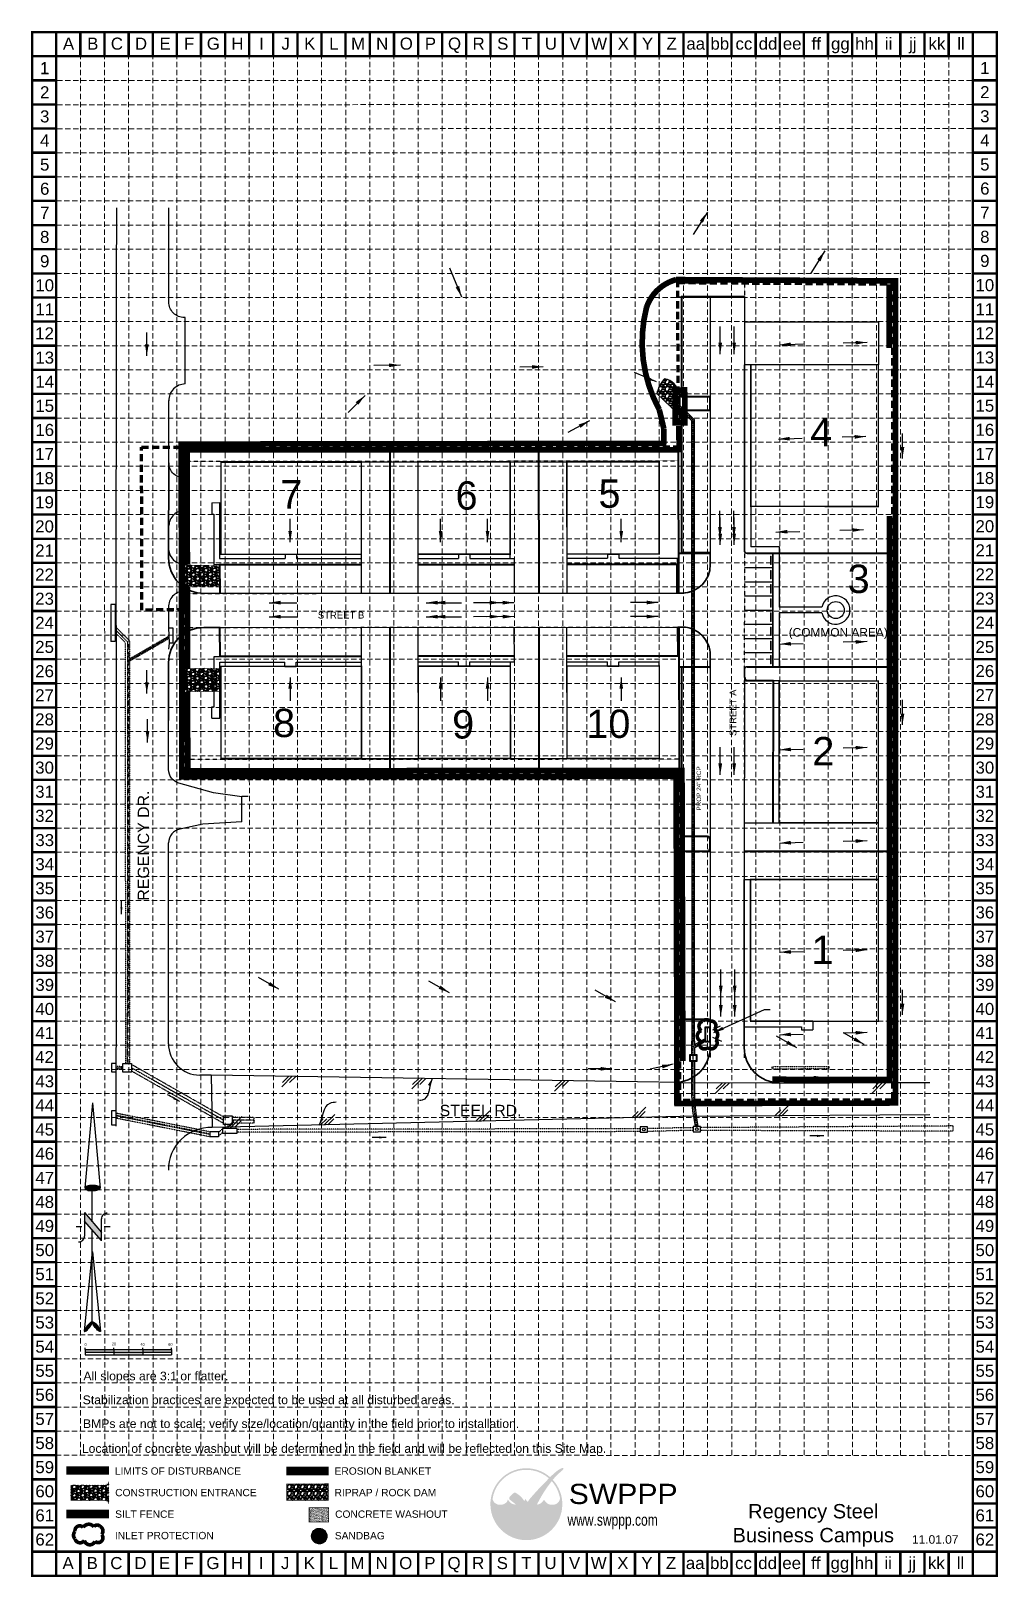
# Model space of a CAD drawing. Header units: inches. Extents: x 9013 to 9695, y 5495 to 6585.
import ezdxf
from ezdxf.enums import TextEntityAlignment as Align

# ---------------------------------------------------------------- set-up
doc = ezdxf.new("R2010")
doc.units = ezdxf.units.IN
doc.header["$MEASUREMENT"] = 0
for name, pattern in [('ACAD_ISO02W100', [15, 12, -3]), ('CENTER2', [1.125, 0.75, -0.125, 0.125, -0.125]), ('DASHED2', [0.375, 0.25, -0.125]), ('HIDDEN', [0.375, 0.25, -0.125]), ('HIDDEN2', [0.1875, 0.125, -0.0625])]:
    doc.linetypes.add(name, pattern=pattern)
for name, color, linetype in [('BASE', 7, 'Continuous'), ('e-pavement', 253, 'Continuous'), ('e-Storm', 253, 'Continuous'), ('e-Storm-cl', 253, 'CENTER2'), ('E-STORM-INLET', 253, 'Continuous'), ('Easements Utility', 7, 'HIDDEN2'), ('F-pav-bc', 253, 'Continuous'), ('f-pav-edge-conc', 253, 'Continuous'), ('F-pav-fc', 253, 'Continuous'), ('F-pav-SIDEWALK', 253, 'Continuous'), ('GRID', 254, 'HIDDEN'), ('LEGEND', 7, 'Continuous'), ('LIMITS OF DISTURBANCE', 1, 'HIDDEN'), ('LOGO', 7, 'Continuous'), ('Lot No', 7, 'Continuous'), ('NARROW', 7, 'Continuous'), ('P-PARKING STRIPES', 7, 'Continuous'), ('p-pav-edge-conc', 7, 'Continuous'), ('P-PAV-SIDEWALK', 7, 'Continuous'), ('P-STM-CL', 6, 'CENTER2'), ('SILT FENCE', 200, 'Continuous')]:
    doc.layers.add(name, color=color, linetype=linetype)
for name, color, linetype, lineweight in [('Boundary', 5, 'Continuous', 100), ('Lot Lines', 2, 'Continuous', 40), ('P-DIR-FLOW-ARO', 7, 'Continuous', 30), ('P-PADS', 6, 'Continuous', 50), ('p-pav-fc', 1, 'Continuous', 35), ('P-RIPRAP', 253, 'Continuous', 30), ('P-STM', 4, 'Continuous', 30), ('P-STM-INLET', 4, 'Continuous', 30), ('P-STNAMES', 7, 'Continuous', 50), ('ROW', 6, 'Continuous', 40), ('Site Conc', 7, 'Continuous', 40), ('TEXT', 7, 'Continuous', 40)]:
    doc.layers.add(name, color=color, linetype=linetype, lineweight=lineweight)
doc.styles.add("L200'", font='ARIAL.TTF', dxfattribs={"height": 0.001969})
doc.styles.add('L40', font='simplex', dxfattribs={"height": 2})
doc.styles.add('L80', font='simplex', dxfattribs={"height": 2.4})
doc.styles.add('LOGO1', font='ROCKEB.TTF', dxfattribs={"height": 25})
doc.styles.get("Standard").update_dxf_attribs({"font": 'ARIAL.TTF'})
doc.dimstyles.get("Standard").update_dxf_attribs({"dimtxt": 0.18, "dimasz": 0.18, "dimexe": 0.18, "dimexo": 0.0625, "dimgap": 0.09, "dimtad": 0, "dimtih": 1, "dimtoh": 1, "dimdec": 4, "dimzin": 0, "dimdsep": 46, "dimtxsty": 'Standard', "dimcen": 0.09, "dimadec": 0, "dimazin": 0, "dimtfac": 1, "dimtdec": 4, "dimtofl": 0, "dimtmove": 0, "dimatfit": 3, "dimfxl": 0, "dimtolj": 1, "dimtzin": 0, "dimarcsym": 0})

msp = doc.modelspace()

# ---------------------------------------------------------------- texts
at = {"color": 7}
for s, p in [('0', (9050.5, 5657.9)), ('20', (9069.7, 5658.2)), ('40', (9089.9, 5657.9)), ('60', (9109.5, 5657.9))]:
    msp.add_text(s, height=1.94, dxfattribs=at).set_placement(p)
at = {"insert": (9564.4, 5546.3), "char_height": 10.116, "width": 125.282, "attachment_point": 2}
msp.add_mtext('Regency Steel Business Campus', dxfattribs=at)
at = {"flags": 1}
for tag in ['LOTAINF', 'LOTAAC', 'LOTASF', 'LOTAINF', 'LOTAAC', 'LOTASF', 'LOTAINF', 'LOTAAC', 'LOTASF']:
    msp.add_attdef(tag, text='', height=0.0000101, rotation=90, dxfattribs=at).set_placement((9095.3, 5984.2), align=Align.CENTER)
at = {"layer": 'BASE'}
for s, p in [('A', (9039.2, 6576.1)), ('B', (9056.3, 6576.1)), ('C', (9073.3, 6576.1)), ('D', (9090.3, 6576.1)), ('E', (9107.3, 6576.1)), ('F', (9124.3, 6576.1)), ('G', (9141.3, 6576.1)), ('H', (9158.3, 6576.1)), ('I', (9175.3, 6576.1)), ('J', (9192.3, 6576.1)), ('K', (9209.3, 6576.1)), ('L', (9226.3, 6576.1)), ('M', (9243.4, 6576.1)), ('N', (9260.4, 6576.1)), ('O', (9277.4, 6576.1)), ('P', (9294.4, 6576.1)), ('Q', (9311.4, 6576.1)), ('R', (9328.4, 6576.1)), ('S', (9345.4, 6576.1)), ('T', (9362.4, 6576.1)), ('U', (9379.4, 6576.1)), ('V', (9396.4, 6576.1)), ('W', (9413.4, 6576.1)), ('X', (9430.4, 6576.1)), ('Y', (9447.5, 6576.1)), ('Z', (9464.5, 6576.1)), ('aa', (9481.5, 6576.1)), ('bb', (9498.5, 6576.1)), ('cc', (9515.5, 6576.1)), ('dd', (9532.5, 6576.1)), ('ee', (9549.5, 6576.1)), ('ff', (9566.5, 6576.1)), ('gg', (9583.5, 6576.1)), ('hh', (9600.5, 6576.1)), ('ii', (9617.5, 6576.1)), ('jj', (9634.6, 6576.1)), ('kk', (9651.6, 6576.1)), ('ll', (9668.6, 6576.1)), ('1', (9022.3, 6558.9)), ('1', (9022.4, 6558.8)), ('1', (9685.4, 6558.9)), ('2', (9022.4, 6541.8)), ('2', (9685.4, 6541.9)), ('3', (9022.4, 6524.8)), ('3', (9685.4, 6524.9)), ('4', (9022.4, 6507.8)), ('4', (9685.4, 6507.9)), ('5', (9022.4, 6490.8)), ('5', (9685.4, 6490.9)), ('6', (9022.4, 6473.8)), ('6', (9685.4, 6473.9)), ('7', (9022.4, 6456.8)), ('7', (9685.4, 6456.9)), ('8', (9022.4, 6439.8)), ('8', (9685.4, 6439.9)), ('9', (9022.4, 6422.7)), ('9', (9685.4, 6422.9)), ('10', (9022.4, 6405.7)), ('10', (9685.4, 6405.8)), ('11', (9022.4, 6388.7)), ('11', (9685.4, 6388.8)), ('12', (9022.3, 6371.8)), ('12', (9685.4, 6371.9)), ('13', (9022.4, 6354.7)), ('13', (9685.4, 6354.8)), ('14', (9022.4, 6337.7)), ('14', (9685.4, 6337.8)), ('15', (9022.4, 6320.7)), ('15', (9685.4, 6320.8)), ('16', (9022.4, 6303.7)), ('16', (9685.4, 6303.8)), ('17', (9022.3, 6286.7)), ('17', (9685.4, 6286.8)), ('18', (9022.3, 6269.7)), ('18', (9685.4, 6269.8)), ('19', (9022.3, 6252.7)), ('19', (9685.4, 6252.8)), ('20', (9022.3, 6235.7)), ('20', (9685.4, 6235.8)), ('21', (9022.3, 6218.7)), ('21', (9685.4, 6218.8)), ('22', (9022.3, 6201.7)), ('22', (9685.4, 6201.8)), ('23', (9022.3, 6184.7)), ('23', (9685.4, 6184.8)), ('24', (9022.3, 6167.7)), ('24', (9685.4, 6167.8)), ('25', (9022.3, 6150.7)), ('25', (9685.4, 6150.7)), ('26', (9022.3, 6133.6)), ('26', (9685.4, 6133.7)), ('27', (9022.3, 6116.6)), ('27', (9685.4, 6116.7)), ('28', (9022.3, 6099.6)), ('28', (9685.4, 6099.6)), ('29', (9022.3, 6082.6)), ('29', (9685.4, 6082.6)), ('30', (9022.3, 6065.6)), ('30', (9685.4, 6065.6)), ('31', (9022.3, 6048.6)), ('31', (9685.4, 6048.6)), ('32', (9022.3, 6031.6)), ('32', (9685.4, 6031.6)), ('33', (9022.4, 6014.5)), ('33', (9685.4, 6014.5)), ('34', (9022.4, 5997.5)), ('34', (9685.4, 5997.5)), ('35', (9022.4, 5980.5)), ('35', (9685.4, 5980.5)), ('36', (9022.4, 5963.4)), ('36', (9685.4, 5963.5)), ('37', (9022.4, 5946.4)), ('37', (9685.4, 5946.4)), ('38', (9022.4, 5929.4)), ('38', (9685.4, 5929.4)), ('39', (9022.4, 5912.4)), ('39', (9685.4, 5912.4)), ('40', (9022.4, 5895.4)), ('40', (9685.4, 5895.4)), ('41', (9022.4, 5878.4)), ('41', (9685.4, 5878.4)), ('42', (9022.3, 5861.5)), ('42', (9685.4, 5861.5)), ('43', (9022.4, 5844.4)), ('43', (9685.4, 5844.4)), ('44', (9022.4, 5827.4)), ('44', (9685.4, 5827.4)), ('45', (9022.4, 5810.4)), ('45', (9685.4, 5810.4)), ('46', (9022.4, 5793.4)), ('46', (9685.4, 5793.4)), ('47', (9022.4, 5776.3)), ('47', (9685.4, 5776.4)), ('48', (9022.4, 5759.3)), ('48', (9685.4, 5759.4)), ('49', (9022.4, 5742.4)), ('49', (9685.4, 5742.4)), ('50', (9022.4, 5725.4)), ('50', (9685.4, 5725.4)), ('51', (9022.4, 5708.4)), ('51', (9685.4, 5708.4)), ('52', (9022.4, 5691.3)), ('52', (9685.4, 5691.4)), ('53', (9022.4, 5674.3)), ('53', (9685.4, 5674.3)), ('54', (9022.4, 5657.3)), ('54', (9685.4, 5657.3)), ('55', (9022.4, 5640.3)), ('55', (9685.4, 5640.3)), ('56', (9022.4, 5623.3)), ('56', (9685.4, 5623.3)), ('57', (9022.4, 5606.3)), ('57', (9685.4, 5606.3)), ('58', (9022.4, 5589.3)), ('58', (9685.4, 5589.3)), ('59', (9022.4, 5572.3)), ('59', (9685.4, 5572.3)), ('60', (9022.4, 5555.3)), ('60', (9685.4, 5555.3)), ('61', (9022.4, 5538.3)), ('61', (9685.4, 5538.3)), ('62', (9022.4, 5521.3)), ('62', (9685.4, 5521.3)), ('A', (9038.9, 5504.7)), ('B', (9055.9, 5504.7)), ('C', (9072.9, 5504.7)), ('D', (9089.9, 5504.7)), ('E', (9106.9, 5504.7)), ('F', (9124, 5504.7)), ('G', (9141, 5504.7)), ('H', (9158, 5504.7)), ('I', (9175, 5504.7)), ('J', (9192, 5504.7)), ('K', (9209, 5504.7)), ('L', (9226, 5504.7)), ('M', (9243, 5504.7)), ('N', (9260, 5504.7)), ('O', (9277, 5504.7)), ('P', (9294, 5504.7)), ('Q', (9311.1, 5504.7)), ('R', (9328.1, 5504.7)), ('S', (9345.1, 5504.7)), ('T', (9362.1, 5504.7)), ('U', (9379.1, 5504.7)), ('V', (9396.1, 5504.7)), ('W', (9413.1, 5504.7)), ('X', (9430.1, 5504.7)), ('Y', (9447.1, 5504.7)), ('Z', (9464.1, 5504.7)), ('aa', (9481.1, 5504.7)), ('bb', (9498.2, 5504.7)), ('cc', (9515.2, 5504.7)), ('dd', (9532.2, 5504.7)), ('ee', (9549.2, 5504.7)), ('ff', (9566.2, 5504.7)), ('gg', (9583.2, 5504.7)), ('hh', (9600.2, 5504.7)), ('ii', (9617.2, 5504.7)), ('jj', (9634.2, 5504.7)), ('kk', (9651.2, 5504.7)), ('ll', (9668.2, 5504.7))]:
    msp.add_text(s, height=8.5, dxfattribs=at).set_placement(p, align=Align.MIDDLE_CENTER)
at = {"layer": 'BASE', "color": 7, "style": "L200'"}
for s, p in [('All slopes are 3:1 or flatter.', (9049.7, 5633.5)), ('Stabilization practices are expected to be used at all disturbed areas.', (9049.2, 5616.7)), ('BMPs are not to scale; verify size/location/quantity in the field prior to installation.', (9049.4, 5599.9)), ('Location of concrete washout will be determined in the field and will be reflected on this Site Map.', (9048.6, 5582.4))]:
    msp.add_text(s, height=6.153, dxfattribs=at).set_placement(p)
at = {"layer": 'BASE'}
msp.add_text('11.01.07', height=6.03, dxfattribs=at).set_placement((9650.4, 5518.3), align=Align.CENTER)
at = {"layer": 'LEGEND', "style": "L200'"}
for s, height, p in [('LIMITS OF DISTURBANCE', 5.163, (9071.9, 5567)), ('EROSION BLANKET', 5.163, (9226.8, 5567)), ('CONSTRUCTION ENTRANCE', 5.163, (9072.1, 5551.8)), ('RIPRAP / ROCK DAM', 5.163, (9226.8, 5551.8)), ('SILT FENCE', 5.16, (9072.1, 5536.6)), ('CONCRETE WASHOUT', 5.163, (9227.2, 5536.6)), ('INLET PROTECTION', 5.163, (9071.9, 5521.5)), ('SANDBAG', 5.16, (9227, 5521.4))]:
    msp.add_text(s, height=height, dxfattribs=at).set_placement(p)
at = {"layer": 'Lot No'}
for s, height, p in [('4', 20, (9570, 6302.1)), ('3', 20, (9596.4, 6198.7)), ('(COMMON AREA)', 6, (9582, 6161)), ('2', 20, (9571.5, 6077.2)), ('1', 20, (9570.9, 5937.1))]:
    msp.add_text(s, height=height, dxfattribs=at).set_placement(p, align=Align.MIDDLE_CENTER)
for s, p in [('7', (9196.2, 6258.3)), ('6', (9319.9, 6257.5)), ('5', (9420.7, 6258.8)), ('8', (9191.2, 6097.1)), ('9', (9317.5, 6096.1)), ('10', (9419.9, 6096.5))]:
    msp.add_text(s, height=20, rotation=0, dxfattribs=at).set_placement(p, align=Align.MIDDLE_CENTER)
at = {"layer": 'P-DIR-FLOW-ARO'}
msp.add_text('STREET B', height=4.8, dxfattribs=at).set_placement((9215, 6170.7))
msp.add_text('STREET A', height=4.8, rotation=90, dxfattribs=at).set_placement((9510.2, 6087.9))
at = {"layer": 'P-STNAMES'}
msp.add_text('REGENCY DR.', height=8, rotation=90, dxfattribs=at).set_placement((9096, 6010.6), align=Align.CENTER)
msp.add_text('STEEL RD.', height=8, dxfattribs=at).set_placement((9329.8, 5819.8), align=Align.CENTER)
at = {"layer": 'TEXT', "color": 5}
msp.add_text('PROP 24" RCP', height=3.2, rotation=90, dxfattribs=at).set_placement((9485.3, 6035.3))

# ---------------------------------------------------------------- blocks, each defined once
blk = doc.blocks.new('Wheel Stop')
at = {"color": 254, "lineweight": 15}
for p, q in [((24, -12), (96, -12)), ((24, -12), (24, -18)), ((24, -18), (96, -18)), ((27, -15), (93, -15)), ((96, -12), (96, -18))]:
    blk.add_line(p, q, dxfattribs=at)
for points in [[(24, -12), (26, -15), (24, -18)], [(96, -12), (94, -15), (96, -18)]]:
    blk.add_spline(points, degree=3, dxfattribs=at)
blk = doc.blocks.new('asphalt')
for p, q in [((0.037, 0.087), (-0.05, 0)), ((0.148, 0.148), (0, 0)), ((0.137, 0.087), (0.05, 0))]:
    blk.add_line(p, q)
blk = doc.blocks.new('washout')
at = {"layer": 'BASE'}
h = blk.add_hatch(dxfattribs=at)
h.set_pattern_fill('AR-SAND', color=30, scale=1.29438, style=0)
h.set_pattern_definition([(37.5, (1095.3101, -97.0785), (-0.0815373, 2.494042), [0, -1.9674576, 0, -2.200446, 0, -2.1033675]), (7.5, (1095.31, -97.0785), (2.290764, 3.652929), [0, -1.0613916, 0, -1.7733006, 0, -0.6795495]), (327.5, (1093.718, -97.0785), (4.030883, 0.007325), [0, -0.64719, 0, -2.329884, 0, -3.041793]), (317.5, (1093.718, -97.0785), (3.89107, 1.136046), [0, -0.323595, 0, -1.5273684, 0, -1.747413])])
h.paths.add_polyline_path([(44.3, 0), (44.3, 32.4), (0, 32.4), (0, 0)])
at = {"layer": 'BASE', "color": 30, "linetype": 'ACAD_ISO02W100', "const_width": 1.62}
blk.add_lwpolyline([(0, 0), (44.3, 0), (44.3, 32.4), (0, 32.4)], close=True, dxfattribs=at)
blk = doc.blocks.new('North Arrow')
at = {"layer": 'NARROW'}
for p, q in [((32.43, 3.06), (32.43, 4.63)), ((0, 0), (22.36, 2)), ((0, 0), (22.33, -2.02)), ((28.77, -2.09), (34.02, 2.32)), ((36.18, 2.33), (30.46, 2.33)), ((36.16, 2.32), (31.04, -2.09)), ((39.1, 0.01), (59.96, 2.11)), ((31.2, -0.05), (21.66, -0.05)), ((21.66, -0.05), (21.66, -0.05)), ((28.77, -2.09), (34.95, -2.09)), ((32.43, -4.26), (32.43, -2.8)), ((57.45, -0.05), (33.41, -0.05)), ((59.83, -2.14), (39.04, -0.01)), ((57.69, -0.03), (57.77, -0.01)), ((57.77, -0.05), (57.69, -0.03))]:
    blk.add_line(p, q, dxfattribs=at)
blk.add_lwpolyline([(22.36, -2.03), (22.59, -1.93, 0.091577), (22.87, -1.44, 0.048306), (23.03, -0.75), (23.07, -0.01), (23.01, 0.82, 0.048306), (22.87, 1.42, 0.091577), (22.59, 1.91), (22.36, 2.01), (22.14, 1.91, 0.091577), (21.86, 1.42, 0.048306), (21.72, 0.82), (21.66, -0.01), (21.72, -0.83, 0.048306), (21.86, -1.44, 0.091577), (22.14, -1.93)], format="xyb", close=True, dxfattribs=at)
for points in [[(57.46, -0.03), (57.44, 0.08, -0.066818), (57.67, 0.47, -0.03073), (58.01, 0.84), (58.52, 1.29), (59.07, 1.7, -0.03073), (59.5, 1.95, -0.066818), (59.93, 2.1), (60.04, 2.06)], [(60.04, 2.06), (60.05, 1.95, -0.066818), (59.82, 1.56, -0.03073), (59.43, 1.14), (58.97, 0.74), (58.42, 0.33, -0.03073), (57.99, 0.08, -0.036692), (57.76, -0.02)], [(57.46, -0.04), (57.44, -0.15, 0.066818), (57.67, -0.54, 0.03073), (58.01, -0.9), (58.52, -1.36), (59.07, -1.77, 0.03073), (59.5, -2.02, 0.066818), (59.93, -2.17), (60.04, -2.13)], [(60.04, -2.13), (60.05, -2.01, 0.066818), (59.82, -1.63, 0.03073), (59.43, -1.2), (58.97, -0.8), (58.42, -0.4, 0.03073), (57.99, -0.15, 0.036692), (57.76, -0.05)]]:
    blk.add_lwpolyline(points, format="xyb", dxfattribs=at)
for centre, start, end in [((30.46, 3.86), 178.8769, 270), ((34.95, -3.62), 358.8769, 90)]:
    blk.add_arc(centre, 1.53, start, end, dxfattribs=at)
for points in [[(23.03, -0.76), (21.67, -0.05), (23.07, -0.05), (21.72, 0.82)], [(23.07, -0.05), (21.72, 0.82), (23.02, 0.75), (21.85, 1.42)], [(23.02, 0.75), (21.85, 1.42), (22.87, 1.44), (22.14, 1.91)], [(22.87, 1.44), (22.14, 1.91), (22.59, 1.91), (22.36, 2)], [(31.05, -2.09), (36.15, 2.36), (28.75, -2.06), (34.01, 2.36)], [(57.44, 0.08), (57.7, -0.01), (57.5, 0.21), (57.77, -0.01)], [(57.45, -0.04), (57.69, -0.02), (57.44, 0.08), (57.7, -0.01)], [(57.5, 0.21), (57.77, -0.01), (57.6, 0.39), (57.94, 0.06)], [(57.6, 0.39), (57.94, 0.06), (57.68, 0.5), (58.07, 0.13)], [(57.68, 0.5), (58.07, 0.13), (57.84, 0.66), (58.29, 0.26)], [(57.84, 0.66), (58.29, 0.26), (58.03, 0.86), (58.52, 0.41)], [(58.03, 0.86), (58.52, 0.41), (58.26, 1.07), (58.73, 0.57)], [(58.26, 1.07), (58.73, 0.57), (58.52, 1.3), (59.05, 0.81)], [(58.52, 1.3), (59.05, 0.81), (58.7, 1.42), (59.26, 0.99)], [(59.26, 1), (58.69, 1.42), (59.45, 1.15), (59, 1.65)], [(59.45, 1.15), (59, 1.65), (59.62, 1.34), (59.28, 1.82)], [(59.62, 1.34), (59.28, 1.82), (59.81, 1.55), (59.49, 1.95)], [(59.81, 1.55), (59.49, 1.95), (59.93, 1.73), (59.69, 2.04)], [(59.93, 1.73), (59.69, 2.04), (60.05, 1.94), (59.93, 2.1)], [(60.05, 1.94), (59.93, 2.1), (60.04, 2.06)], [(22.87, -1.44), (21.72, -0.87), (23.03, -0.76), (21.67, -0.05)], [(22.58, -1.93), (21.86, -1.45), (22.87, -1.44), (21.72, -0.87)], [(22.36, -2.01), (22.14, -1.93), (22.58, -1.93), (21.86, -1.45)], [(57.44, -0.14), (57.69, -0.02), (57.45, -0.04), (57.69, -0.02)], [(57.46, -0.19), (57.7, -0.03), (57.44, -0.14), (57.69, -0.02)], [(57.53, -0.33), (57.76, -0.05), (57.46, -0.19), (57.7, -0.03)], [(57.63, -0.48), (57.9, -0.1), (57.53, -0.33), (57.76, -0.05)], [(57.78, -0.66), (58.09, -0.2), (57.63, -0.48), (57.9, -0.1)], [(57.97, -0.87), (58.34, -0.35), (57.78, -0.66), (58.09, -0.2)], [(58.24, -1.11), (58.61, -0.54), (57.97, -0.87), (58.34, -0.35)], [(58.61, -1.43), (58.93, -0.77), (58.24, -1.11), (58.61, -0.54)], [(58.91, -1.64), (59.2, -1), (58.61, -1.43), (58.93, -0.77)], [(59.12, -1.79), (59.57, -1.36), (58.92, -1.65), (59.2, -1.01)], [(59.35, -1.93), (59.81, -1.62), (59.12, -1.79), (59.57, -1.36)], [(59.54, -1.32), (59.41, -1.18), (59.21, -1.01)], [(59.58, -2.05), (59.93, -1.79), (59.35, -1.93), (59.81, -1.62)], [(59.78, -2.13), (60.05, -2.01), (59.58, -2.05), (59.93, -1.79)], [(59.92, -2.17), (60.04, -2.13), (59.78, -2.13), (60.05, -2.01)]]:
    blk.add_solid(points, dxfattribs=at)
blk = doc.blocks.new('new logo')
at = {"layer": 'LOGO'}
h = blk.add_hatch(color=170, dxfattribs=at)
h.paths.add_polyline_path([(67.4, 44.1), (66.8, 44.7), (66.3, 45.2), (66, 45.8), (65.5, 46.4), (65.1, 47.2), (64.7, 47.9), (64.4, 48.5), (64.2, 49), (63.9, 49.6), (63.7, 50.1), (63.3, 51), (62.9, 52), (62.6, 52.8), (62.4, 53.3), (62.2, 53.7), (62.1, 54.2), (61.9, 54.7), (61.7, 55.2), (61.5, 55.7), (61.3, 56.3), (61, 56.8), (60.8, 57.4), (60.5, 57.9), (60.2, 58.5), (60, 59.1), (59.7, 59.6), (59.3, 60.2), (59, 60.8), (58.7, 61.3), (58.3, 61.9), (58, 62.4), (57.6, 62.9), (57.3, 63.4), (56.9, 63.9), (56.6, 64.3), (56.3, 64.7), (55.9, 65.1), (55.6, 65.5), (55.2, 65.9), (54.9, 66.2), (54, 66.2), (52.9, 66.3), (52, 66.5), (51.5, 66.6), (50.9, 66.8), (50.3, 67), (49.4, 67.4), (48.3, 67.9), (47.3, 68.6), (46.5, 69.3), (45.7, 70), (45, 70.8), (44.4, 71.5), (44, 72.2), (43.6, 72.7), (43.4, 72.9), (43.2, 73.2), (43.1, 73.4), (43, 73.5), (42.8, 73.7), (42.7, 73.7), (42.7, 73.8), (42.6, 73.8), (42.5, 73.7), (42.5, 73.6), (42.4, 73.5), (42.4, 73.4), (42.3, 73.2), (42.2, 72.8), (42, 72.1), (41.7, 71.5), (41.4, 70.9), (41, 70.3), (40.5, 69.8), (40, 69.2), (39.4, 68.7), (38.8, 68.2), (38.1, 67.7), (37.3, 67.3), (36.5, 66.9), (35.7, 66.6), (34.9, 66.3), (34, 66.1), (33, 66), (31.9, 65.9), (30.8, 65.9), (29.6, 65.9), (28.6, 66), (27.6, 66.1), (26.7, 66.4), (25.8, 66.7), (25, 67.1), (24.1, 67.6), (23.2, 68.2), (22.4, 68.9), (21.8, 69.5), (21.4, 69.9), (21, 70.4), (20.6, 70.9), (20.2, 71.5), (19.9, 72.1), (19.5, 72.9), (19.2, 73.8), (18.9, 74.8, -0.595729), (106.3, 106.8), (107, 107.5), (107.5, 108), (108.1, 108.6, 37.93689), (112.3, 104.5), (112.1, 104.2), (111.6, 103.7), (111.1, 103.1), (110.6, 102.5, -0.146449), (123.6, 75), (123.3, 74.5), (123.1, 74), (122.9, 73.5), (122.8, 73.1), (122.5, 72.4), (122.2, 71.7), (121.9, 71.1), (121.5, 70.5), (121.1, 70), (120.7, 69.5), (120.2, 69), (119.6, 68.6), (119, 68.1), (118.4, 67.7), (117.8, 67.4), (117.1, 67), (116.5, 66.7), (115.8, 66.5), (115, 66.3), (114.3, 66.1), (113.5, 66), (112.7, 65.9), (111.9, 65.8), (111.1, 65.8), (110.3, 65.8), (109.4, 65.9), (108.6, 66), (107.7, 66.2), (106.8, 66.4), (105.9, 66.7), (105.1, 67.1), (104.3, 67.5), (103.5, 68), (102.8, 68.6), (102.1, 69.3), (101.4, 70), (100.8, 70.7), (100.2, 71.4), (99.8, 72), (99.5, 72.5), (99.4, 72.8), (99.3, 73), (99.1, 73.2), (99, 73.4), (98.9, 73.5), (98.8, 73.6), (98.7, 73.6), (98.6, 73.6), (98.5, 73.5), (98.4, 73.4), (98.4, 73.3), (98.3, 73.2), (98.2, 73), (98.1, 72.8), (97.8, 72.4), (97.4, 71.8), (96.9, 71.1), (96.4, 70.5), (95.9, 70.1), (95.4, 69.6), (94.8, 69.1), (94.2, 68.6), (93.5, 68.2), (92.8, 67.7), (91.9, 67.3), (91, 66.9), (90.1, 66.6), (89.4, 66.4), (88.6, 66.2), (87.8, 66.1), (87.6, 65.6), (87.4, 65.1), (87.1, 64.4), (86.9, 63.8), (86.6, 63), (86.3, 62.2), (85.9, 61.3), (85.6, 60.4), (85.3, 59.5), (84.9, 58.6), (84.6, 57.7), (84.2, 56.7), (83.9, 55.8), (83.5, 54.9), (83.2, 54), (82.9, 53.2), (82.6, 52.4), (82.3, 51.6), (82.1, 51), (81.9, 50.3), (81.6, 49.8), (81.3, 48.9), (80.9, 48.1), (80.5, 47.3), (80.1, 46.6), (79.6, 45.9), (79.1, 45.4), (78.6, 44.8), (78.1, 44.3), (77.6, 43.9), (77, 43.5), (76.5, 43.1), (75.9, 42.8), (75.3, 42.6), (74.6, 42.3), (73.7, 42.1), (73, 41.9), (72.2, 41.9), (71.6, 42), (70.9, 42.2), (70.1, 42.5), (69.4, 42.8), (68.7, 43.1), (68, 43.5)])
h.paths.add_polyline_path([(71.8, 72), (70.7, 73.9), (70.1, 75.2), (69.7, 74.3), (68.7, 72.6), (67.9, 71.7), (67.9, 71.5), (68.1, 71.2), (68.3, 71), (68.4, 70.8), (68.5, 70.6), (68.7, 70.4), (68.8, 70.2), (68.9, 70.1), (69, 70), (69.1, 69.8), (69.3, 69.7), (69.4, 69.7), (69.5, 69.6), (69.6, 69.5), (69.7, 69.5), (69.8, 69.4), (69.9, 69.4), (70.1, 69.3), (70.2, 69.3), (70.3, 69.2), (70.4, 69.2), (70.5, 69.2), (70.6, 69.2), (70.8, 69.2), (70.9, 69.2), (71, 69.2), (71.1, 69.2), (71.2, 69.2), (71.3, 69.2), (71.4, 69.2), (71.5, 69.2), (71.6, 69.2), (71.7, 69.3), (71.8, 69.3), (71.9, 69.3), (72, 69.4), (72.1, 69.5), (72.2, 69.5), (72.3, 69.6), (72.5, 69.6), (72.6, 69.7), (72.7, 69.8), (72.8, 69.9), (72.9, 70), (73, 70.1), (73.1, 70.2), (73.2, 70.3), (73.3, 70.4), (72.5, 71.1)], flags=17)
blk.add_hatch(color=240, dxfattribs=at).paths.add_polyline_path([(117.7, 117.3), (118.9, 118.2), (119.8, 118.9), (120.6, 119.5), (121.3, 119.9), (121.9, 120.3), (122.4, 120.6), (122.8, 120.9), (123.1, 121.1), (123.4, 121.3), (123.7, 121.4), (124, 121.6), (124.2, 121.7), (124.4, 121.8), (124.6, 121.9), (124.8, 121.9), (125, 122), (125.2, 122.1), (125.4, 122.2), (125.6, 122.2), (125.8, 122.3), (125.9, 122.4), (126.1, 122.4), (126.3, 122.5), (126.4, 122.5), (126.6, 122.6), (126.7, 122.6), (126.8, 122.7), (126.9, 122.7), (127.1, 122.7), (127.2, 122.8), (127.3, 122.8), (127.4, 122.8), (127.5, 122.8), (127.6, 122.8), (127.7, 122.8), (127.8, 122.8), (127.9, 122.8), (128, 122.8), (128.1, 122.8), (128.1, 122.8), (128.2, 122.8), (128.3, 122.8), (128.4, 122.8), (128.4, 122.7), (128.5, 122.7), (128.5, 122.7), (128.6, 122.7), (128.6, 122.6), (128.7, 122.6), (128.7, 122.6), (128.7, 122.5), (128.7, 122.5), (128.8, 122.4), (128.8, 122.4), (128.8, 122.3), (128.8, 122.3), (128.8, 122.2), (128.8, 122.1), (128.8, 122.1), (128.8, 122), (128.8, 121.9), (128.8, 121.8), (128.8, 121.8), (128.8, 121.7), (128.8, 121.6), (128.7, 121.5), (128.7, 121.4), (128.7, 121.3), (128.6, 121.3), (128.6, 121.2), (128.5, 121.1), (128.4, 121), (128.4, 120.8), (128.3, 120.7), (128.2, 120.6), (128.1, 120.4), (128, 120.3), (127.8, 120.1), (127.7, 120), (127.6, 119.8), (127.4, 119.6), (127.3, 119.4), (127.1, 119.2), (126.8, 119), (126.6, 118.8), (126.3, 118.5), (125.9, 118.2), (125.5, 117.9), (125.1, 117.5), (124.6, 117), (124, 116.6), (123.5, 116.1), (122.9, 115.6), (122.3, 115.1), (121.7, 114.5), (121.1, 114), (120.6, 113.5), (120, 113), (119.5, 112.5), (119, 112), (118.5, 111.5), (118, 111), (117.5, 110.5), (117, 109.9), (116.5, 109.4), (116, 108.8), (115.5, 108.3), (115, 107.7), (114.5, 107.1), (114, 106.6), (113.5, 106), (113, 105.4), (112.5, 104.8), (112.1, 104.2), (111.6, 103.7), (111.1, 103.1), (110.6, 102.4), (110.1, 101.8), (109.6, 101.1), (109, 100.4), (108.5, 99.7), (107.9, 98.9), (107.3, 98.1), (106.7, 97.3), (106, 96.4), (105.4, 95.6), (104.8, 94.7), (104.2, 93.9), (103.6, 93.1), (103.1, 92.3), (102.5, 91.5), (102, 90.6), (101.4, 89.8), (100.9, 89), (100.3, 88.2), (99.8, 87.3), (99.2, 86.5), (98.6, 85.6), (98.1, 84.7), (97.5, 83.8), (96.9, 82.9), (96.4, 82), (95.9, 81.1), (95.4, 80.3), (94.9, 79.5), (94.5, 78.7), (94, 78), (93.6, 77.2), (93.2, 76.5), (92.8, 75.8), (92.4, 75), (92, 74.3), (91.6, 73.5), (91.2, 72.8), (90.8, 72), (90.4, 71.3), (90, 70.6), (89.6, 69.9), (89.3, 69.3), (89, 68.7), (88.8, 68.2), (88.5, 67.7), (88.3, 67.3), (88.1, 66.9), (88, 66.5), (87.8, 66.1), (87.6, 65.6), (87.4, 65.1), (87.1, 64.4), (86.9, 63.8), (86.6, 63), (86.3, 62.2), (85.9, 61.3), (85.6, 60.4), (85.3, 59.5), (84.9, 58.6), (84.6, 57.7), (84.2, 56.7), (83.9, 55.8), (83.5, 54.9), (83.2, 54), (82.9, 53.2), (82.6, 52.4), (82.3, 51.6), (82.1, 51), (81.9, 50.3), (81.6, 49.8), (81.4, 49.2), (81.2, 48.7), (81, 48.3), (80.8, 47.9), (80.6, 47.5), (80.4, 47.1), (80.2, 46.7), (80, 46.4), (79.7, 46.1), (79.5, 45.8), (79.2, 45.5), (79, 45.2), (78.7, 44.9), (78.5, 44.7), (78.2, 44.4), (78, 44.2), (77.7, 44), (77.4, 43.8), (77.2, 43.6), (76.9, 43.4), (76.6, 43.2), (76.3, 43), (76, 42.9), (75.7, 42.7), (75.5, 42.6), (75.2, 42.5), (74.9, 42.4), (74.6, 42.3), (74.3, 42.2), (74, 42.1), (73.8, 42.1), (73.5, 42), (73.2, 42), (73, 41.9), (72.7, 41.9), (72.5, 41.9), (72.2, 41.9), (72, 42), (71.8, 42), (71.5, 42.1), (71.3, 42.1), (71.1, 42.2), (70.8, 42.2), (70.6, 42.3), (70.4, 42.4), (70.1, 42.5), (69.9, 42.6), (69.6, 42.7), (69.4, 42.8), (69.2, 42.9), (68.9, 43), (68.7, 43.1), (68.5, 43.2), (68.2, 43.4), (68, 43.6), (67.8, 43.7), (67.6, 43.9), (67.4, 44.1), (67.2, 44.3), (67, 44.5), (66.8, 44.7), (66.6, 44.9), (66.5, 45.1), (66.3, 45.4), (66.1, 45.6), (65.9, 45.9), (65.7, 46.2), (65.4, 46.6), (65.2, 47), (65, 47.4), (64.7, 47.9), (64.4, 48.5), (64.2, 49), (63.9, 49.6), (63.7, 50.1), (63.4, 50.7), (63.2, 51.3), (63, 51.8), (62.8, 52.3), (62.6, 52.8), (62.4, 53.3), (62.2, 53.7), (62.1, 54.2), (61.9, 54.7), (61.7, 55.2), (61.5, 55.7), (61.3, 56.3), (61, 56.8), (60.8, 57.4), (60.5, 57.9), (60.2, 58.5), (60, 59.1), (59.7, 59.6), (59.3, 60.2), (59, 60.8), (58.7, 61.3), (58.3, 61.9), (58, 62.4), (57.6, 62.9), (57.3, 63.4), (56.9, 63.9), (56.6, 64.3), (56.3, 64.7), (55.9, 65.1), (55.6, 65.5), (55.2, 65.9), (54.9, 66.3), (54.5, 66.6), (54.1, 67), (53.7, 67.4), (53.3, 67.8), (52.8, 68.1), (52.4, 68.5), (51.9, 68.9), (51.4, 69.3), (50.9, 69.7), (50.5, 70), (50, 70.4), (49.5, 70.8), (49.1, 71.1), (48.7, 71.5), (48.2, 71.8), (47.8, 72.1), (47.5, 72.4), (47.1, 72.7), (46.8, 72.9), (46.6, 73.1), (46.3, 73.3), (46.1, 73.5), (45.9, 73.6), (45.7, 73.8), (45.6, 73.9), (45.5, 74), (45.3, 74.2), (45.2, 74.3), (45.1, 74.4), (45, 74.6), (45, 74.7), (44.9, 74.8), (44.8, 75), (44.8, 75.1), (44.8, 75.2), (44.7, 75.4), (44.7, 75.5), (44.7, 75.7), (44.7, 75.8), (44.7, 76), (44.7, 76.1), (44.7, 76.3), (44.8, 76.4), (44.8, 76.6), (44.9, 76.7), (44.9, 76.9), (45, 77.1), (45.1, 77.2), (45.2, 77.4), (45.3, 77.6), (45.4, 77.8), (45.6, 78), (45.7, 78.2), (45.9, 78.5), (46.1, 78.7), (46.3, 79), (46.6, 79.3), (46.8, 79.5), (47.1, 79.8), (47.3, 80.1), (47.6, 80.4), (47.9, 80.7), (48.2, 81), (48.5, 81.3), (48.8, 81.6), (49.2, 81.9), (49.5, 82.2), (49.8, 82.5), (50.1, 82.7), (50.4, 83), (50.7, 83.2), (51, 83.4), (51.2, 83.6), (51.5, 83.8), (51.7, 83.9), (51.9, 84.1), (52.1, 84.2), (52.2, 84.3), (52.4, 84.4), (52.5, 84.5), (52.7, 84.5), (52.8, 84.6), (53, 84.6), (53.1, 84.6), (53.2, 84.7), (53.3, 84.7), (53.5, 84.7), (53.6, 84.7), (53.7, 84.7), (53.8, 84.7), (54, 84.7), (54.1, 84.6), (54.2, 84.6), (54.3, 84.5), (54.5, 84.5), (54.6, 84.4), (54.7, 84.4), (54.9, 84.3), (55, 84.2), (55.2, 84.1), (55.3, 84.1), (55.5, 84), (55.7, 83.9), (55.9, 83.7), (56.1, 83.6), (56.4, 83.4), (56.7, 83.2), (57, 83), (57.3, 82.8), (57.7, 82.5), (58, 82.3), (58.4, 82), (58.8, 81.7), (59.2, 81.4), (59.6, 81.1), (60, 80.8), (60.4, 80.5), (60.8, 80.2), (61.2, 79.9), (61.5, 79.6), (61.9, 79.3), (62.3, 78.9), (62.6, 78.6), (63, 78.3), (63.3, 77.9), (63.7, 77.5), (64, 77.2), (64.3, 76.8), (64.6, 76.4), (64.9, 76), (65.2, 75.6), (65.5, 75.2), (65.8, 74.8), (66.1, 74.4), (66.4, 74), (66.7, 73.6), (66.9, 73.2), (67.2, 72.8), (67.4, 72.5), (67.6, 72.1), (67.8, 71.8), (67.9, 71.5), (68.1, 71.2), (68.3, 71), (68.4, 70.8), (68.5, 70.6), (68.7, 70.4), (68.8, 70.2), (68.9, 70.1), (69, 70), (69.1, 69.8), (69.3, 69.7), (69.4, 69.7), (69.5, 69.6), (69.6, 69.5), (69.7, 69.5), (69.8, 69.4), (69.9, 69.4), (70.1, 69.3), (70.2, 69.3), (70.3, 69.2), (70.4, 69.2), (70.5, 69.2), (70.6, 69.2), (70.8, 69.2), (70.9, 69.2), (71, 69.2), (71.1, 69.2), (71.2, 69.2), (71.3, 69.2), (71.4, 69.2), (71.5, 69.2), (71.6, 69.2), (71.7, 69.3), (71.8, 69.3), (71.9, 69.3), (72, 69.4), (72.1, 69.5), (72.2, 69.5), (72.3, 69.6), (72.5, 69.6), (72.6, 69.7), (72.7, 69.8), (72.8, 69.9), (72.9, 70), (73, 70.1), (73.1, 70.2), (73.2, 70.3), (73.3, 70.5), (73.5, 70.6), (73.6, 70.8), (73.7, 70.9), (73.9, 71.1), (74, 71.3), (74.2, 71.5), (74.3, 71.8), (74.5, 72), (74.7, 72.3), (74.9, 72.6), (75.1, 72.8), (75.3, 73.1), (75.6, 73.5), (75.8, 73.8), (76.1, 74.1), (76.4, 74.5), (76.7, 74.9), (77, 75.3), (77.3, 75.7), (77.7, 76.1), (78, 76.5), (78.4, 77), (78.8, 77.4), (79.2, 77.9), (79.6, 78.4), (80, 78.9), (80.5, 79.5), (81, 80), (81.5, 80.6), (82, 81.1), (82.5, 81.7), (83, 82.3), (83.6, 82.9), (84.1, 83.5), (84.7, 84.1), (85.2, 84.7), (85.7, 85.3), (86.2, 85.8), (86.7, 86.4), (87.2, 86.9), (87.7, 87.4), (88.1, 87.9), (88.6, 88.5), (89.1, 89), (89.5, 89.5), (90, 90.1), (90.5, 90.6), (91, 91.2), (91.5, 91.7), (92.1, 92.3), (92.6, 92.9), (93.2, 93.5), (93.8, 94.1), (94.4, 94.8), (95, 95.4), (95.6, 96), (96.3, 96.7), (96.9, 97.3), (97.6, 98), (98.2, 98.6), (98.8, 99.2), (99.4, 99.8), (100, 100.3), (100.5, 100.9), (101.1, 101.4), (101.6, 102), (102.1, 102.5), (102.7, 103.1), (103.2, 103.6), (103.7, 104.1), (104.2, 104.7), (104.8, 105.2), (105.3, 105.8), (105.9, 106.3), (106.4, 106.9), (107, 107.5), (107.5, 108), (108.1, 108.6), (108.7, 109.2), (109.3, 109.8), (109.9, 110.3), (110.4, 110.9), (111, 111.5), (111.6, 112), (112.2, 112.6), (112.8, 113.1), (113.4, 113.6), (114, 114.2), (114.6, 114.7), (115.3, 115.3), (116, 115.9), (116.8, 116.6)])
at = {"layer": 'LOGO', "style": 'LOGO1'}
for s, height, width, p in [('SWPPP', 31.32, 1.115, (137, 67)), ('www.swppp.com', 18.112, 0.77, (135, 33.4))]:
    blk.add_text(s, height=height, dxfattribs=dict(at, width=width)).set_placement(p)

# ---------------------------------------------------------------- hatches: boundary and pattern name
h = msp.add_hatch(color=7)
h.paths.add_polyline_path([(9071.2, 5653.5), (9071.2, 5655.3), (9051, 5655.3), (9051, 5653.5)])
h.paths.add_polyline_path([(9071.2, 5653.5), (9071.2, 5651.6), (9091.5, 5651.6), (9091.5, 5653.5)])
h.paths.add_polyline_path([(9091.5, 5655.3), (9091.5, 5653.5), (9111.7, 5653.5), (9111.7, 5655.3)])
at = {"layer": 'GRID'}
h = msp.add_hatch(dxfattribs=at)
h.set_pattern_fill('ANSI31', color=3, style=0)
edge = h.paths.add_edge_path()
edge.add_arc((9216, 5523.7), 5.43, 0, 360)
at = {"layer": 'LEGEND'}
h = msp.add_hatch(dxfattribs=at)
h.set_pattern_fill('GRAVEL', color=4, scale=4.197874, angle=136.0657, style=0)
h.set_pattern_definition([(4.078545, (15015.09738, 8739.60406), (50.397924782, 3.906415511), [0.5647652, -55.911851]), (321.0354448, (15015.66072, 8739.64423), (-39.1891011944, 31.928442857), [0.9691547, -95.9462894]), (268.576145, (15016.41427, 8739.03479), (1.808469016, 62.379672199), [0.6833635, -67.653069]), (43.339445, (15018.32141, 8738.65462), (-61.275456247, -57.5482279705), [0.8825526, -87.3726904]), (68.899445, (15018.9633, 8739.26034), (-19.8362057675, -50.839626456), [0.8654127, -85.6759728]), (133.339445, (15019.27485, 8740.06772), (57.5482279705, -61.275456247), [0.8825526, -87.3726904]), (173.7599448, (15018.66914, 8740.7096), (68.4257509477, -7.6337086533), [1.1671307, -115.5458432]), (208.3210448, (15017.50892, 8740.83646), (-85.238982572, -46.1185287385), [1.1018915, -109.0872968]), (257.495345, (15016.53892, 8740.31371), (-13.6797025796, -62.600523107), [0.8855415, -87.6687035]), (311.302145, (15016.3472, 8739.44918), (-30.340866461, 35.06185307), [1.0109823, -49.5381141]), (358.4631448, (15017.01446, 8738.68969), (68.3153352897, -1.6980404827), [1.3074194, -129.434618]), (274.879845, (15015.35773, 8741.56835), (3.685581923, -38.526600445), [0.4462382, -44.1777693]), (307.534945, (15015.39569, 8741.12373), (-33.474273111, 43.910179225), [0.8489654, -84.047777]), (1.065745, (15015.913, 8740.4505), (2.9126222, 3.0230428), [0.5936675, -5.3430202]), (339.264345, (15015.775, 8739.88386), (-20.940454794, 8.51701793), [0.3197017, -31.6503525]), (67.867145, (15016.074, 8739.7707), (-5.71482307, -11.98174736), [0.4521236, -22.1541196]), (167.029545, (15016.24435, 8740.1895), (-14.89436933, 2.691766894), [0.73433, -23.743271]), (297.630845, (15015.5288, 8740.3543), (-3.13346836, 8.84828084), [0.5309933, -12.7438508]), (152.455245, (15017.82737, 8738.08135), (-38.96826763, 20.057115722), [0.7438632, -73.64265]), (206.411945, (15017.16782, 8738.42534), (44.130993278, 21.602995399), [0.62406, -61.7818219]), (69.264345, (15014.94623, 8739.7497), (-8.51701793, -20.940454794), [0.6393992, -31.330655]), (119.676245, (15015.17262, 8740.34767), (21.492582421, -38.195322673), [0.7438632, -73.64265]), (115.509745, (15019.6332, 8739.95564), (9.289983868, -20.609183342), [0.7173327, -35.149318]), (70.840845, (15019.32427, 8740.60304), (-16.923658463, -47.816554209), [0.6010432, -59.5033629]), (202.867145, (15017.8286, 8742.80186), (-20.609193295, -9.289961957), [0.6393992, -31.330655]), (153.419745, (15017.23947, 8742.5534), (50.950019102, -25.771931781), [0.7036938, -69.665496]), (205.509745, (15019.3099, 8741.37467), (20.609183342, 9.289983868), [0.3586663, -35.5079844]), (237.375645, (15018.01, 8742.6271), (-8.62745263, -15.00478401), [0.2140496, -21.1909888]), (302.029545, (15017.8946, 8742.4468), (-6.15651154, 11.7609014), [0.8654127, -16.442862]), (322.074745, (15018.35358, 8741.71315), (-33.143036918, 26.103172294), [0.8020038, -79.3982623]), (79.755845, (15016.5065, 8740.4616), (-2.8021954, -8.9587075), [0.6054258, -14.5302224]), (129.2229448, (15016.61415, 8741.05733), (-45.5664434735, 55.560667756), [1.0569994, -104.6427643]), (197.011145, (15015.94577, 8741.87617), (32.48051751, 9.510808831), [0.4321963, -42.7875594]), (226.065745, (15015.5325, 8741.7497), (0.1104206, -5.935663), [0.2518724, -3.9460014]), (256.322145, (15018.32666, 8741.5642), (8.296204214, 32.811770515), [0.5831854, -57.7355416]), (184.078545, (15018.18876, 8740.99755), (-50.397924782, -3.906415511), [1.1295303, -55.3470858]), (136.065745, (15017.062, 8740.9172), (-5.935663, -0.1104206), [1.0914472, -3.1064266]), (101.370545, (15016.2761, 8741.6745), (9.842026992, -50.287514966), [0.6637426, -65.7104692]), (30.120345, (15016.14524, 8742.3252), (14.67352699, 9.17954678), [0.6112188, -29.9497644]), (343.7117448, (15016.67393, 8742.63194), (86.564017506, -25.1093504), [0.995169, -98.5218906]), (311.4918448, (15017.62916, 8742.35282), (36.386939444, -40.88710438), [1.0528226, -104.22932])])
edge = h.paths.add_edge_path()
edge.add_line((9121.3, 6209.7), (9121.2, 6191.7))
edge.add_arc((9123.2, 6191.2), 2.11, 81.1942, 166.1677, ccw=False)
edge.add_line((9123.6, 6193.3), (9146, 6193.3))
edge.add_line((9146, 6193.3), (9146, 6208.1))
edge.add_line((9146, 6208.1), (9123.2, 6208.2))
edge.add_arc((9123.3, 6210.3), 2.13, 197.9891, 267.2193, ccw=False)
h = msp.add_hatch(dxfattribs=at)
h.set_pattern_fill('GRAVEL', color=4, scale=4.197874, angle=136.0657, style=0)
h.set_pattern_definition([(4.078545, (15014.87545, 8669.46867), (50.397924782, 3.906415511), [0.5647652, -55.911851]), (321.0354448, (15015.43878, 8669.50883), (-39.1891011944, 31.928442857), [0.9691547, -95.9462894]), (268.576145, (15016.19233, 8668.8994), (1.808469016, 62.379672199), [0.6833635, -67.653069]), (43.339445, (15018.09947, 8668.51923), (-61.275456247, -57.5482279705), [0.8825526, -87.3726904]), (68.899445, (15018.74136, 8669.12494), (-19.8362057675, -50.839626456), [0.8654127, -85.6759728]), (133.339445, (15019.05291, 8669.93233), (57.5482279705, -61.275456247), [0.8825526, -87.3726904]), (173.7599448, (15018.4472, 8670.57421), (68.4257509477, -7.6337086533), [1.1671307, -115.5458432]), (208.3210448, (15017.28698, 8670.70107), (-85.238982572, -46.1185287385), [1.1018915, -109.0872968]), (257.495345, (15016.31698, 8670.17832), (-13.6797025796, -62.600523107), [0.8855415, -87.6687035]), (311.302145, (15016.12525, 8669.3138), (-30.340866461, 35.06185307), [1.0109823, -49.5381141]), (358.4631448, (15016.79252, 8668.5543), (68.3153352897, -1.6980404827), [1.3074194, -129.434618]), (274.879845, (15015.1358, 8671.43296), (3.685581923, -38.526600445), [0.4462382, -44.1777693]), (307.534945, (15015.17375, 8670.98833), (-33.474273111, 43.910179225), [0.8489654, -84.047777]), (1.065745, (15015.691, 8670.315), (2.9126222, 3.0230428), [0.5936675, -5.3430202]), (339.264345, (15015.5531, 8669.74847), (-20.940454794, 8.51701793), [0.3197017, -31.6503525]), (67.867145, (15015.8521, 8669.6353), (-5.71482307, -11.98174736), [0.4521236, -22.1541196]), (167.029545, (15016.0224, 8670.0541), (-14.89436933, 2.691766894), [0.73433, -23.743271]), (297.630845, (15015.3068, 8670.2189), (-3.13346836, 8.84828084), [0.5309933, -12.7438508]), (152.455245, (15017.60543, 8667.94596), (-38.96826763, 20.057115722), [0.7438632, -73.64265]), (206.411945, (15016.94589, 8668.28995), (44.130993278, 21.602995399), [0.62406, -61.7818219]), (69.264345, (15014.7243, 8669.6143), (-8.51701793, -20.940454794), [0.6393992, -31.330655]), (119.676245, (15014.95068, 8670.21228), (21.492582421, -38.195322673), [0.7438632, -73.64265]), (115.509745, (15019.41126, 8669.82024), (9.289983868, -20.609183342), [0.7173327, -35.149318]), (70.840845, (15019.10233, 8670.46764), (-16.923658463, -47.816554209), [0.6010432, -59.5033629]), (202.867145, (15017.6067, 8672.66647), (-20.609193295, -9.289961957), [0.6393992, -31.330655]), (153.419745, (15017.01753, 8672.418), (50.950019102, -25.771931781), [0.7036938, -69.665496]), (205.509745, (15019.08797, 8671.2393), (20.609183342, 9.289983868), [0.3586663, -35.5079844]), (237.375645, (15017.7881, 8672.4917), (-8.62745263, -15.00478401), [0.2140496, -21.1909888]), (302.029545, (15017.6727, 8672.3114), (-6.15651154, 11.7609014), [0.8654127, -16.442862]), (322.074745, (15018.13164, 8671.57775), (-33.143036918, 26.103172294), [0.8020038, -79.3982623]), (79.755845, (15016.2845, 8670.3262), (-2.8021954, -8.9587075), [0.6054258, -14.5302224]), (129.2229448, (15016.39222, 8670.92193), (-45.5664434735, 55.560667756), [1.0569994, -104.6427643]), (197.011145, (15015.72384, 8671.7408), (32.48051751, 9.510808831), [0.4321963, -42.7875594]), (226.065745, (15015.3105, 8671.6143), (0.1104206, -5.935663), [0.2518724, -3.9460014]), (256.322145, (15018.10473, 8671.4288), (8.296204214, 32.811770515), [0.5831854, -57.7355416]), (184.078545, (15017.96682, 8670.86216), (-50.397924782, -3.906415511), [1.1295303, -55.3470858]), (136.065745, (15016.84, 8670.782), (-5.935663, -0.1104206), [1.0914472, -3.1064266]), (101.370545, (15016.05416, 8671.5391), (9.842026992, -50.287514966), [0.6637426, -65.7104692]), (30.120345, (15015.9233, 8672.1898), (14.67352699, 9.17954678), [0.6112188, -29.9497644]), (343.7117448, (15016.45199, 8672.49654), (86.564017506, -25.1093504), [0.995169, -98.5218906]), (311.4918448, (15017.40722, 8672.21743), (36.386939444, -40.88710438), [1.0528226, -104.22932])])
edge = h.paths.add_edge_path()
edge.add_line((9121.1, 6137.9), (9121.4, 6117.8))
edge.add_arc((9123.8, 6116.6), 2.71, 83.8595, 154.5622, ccw=False)
edge.add_line((9124.1, 6119.3), (9145.9, 6119.4))
edge.add_line((9145.9, 6119.4), (9146, 6135.5))
edge.add_line((9146, 6135.5), (9123.8, 6135.3))
edge.add_arc((9123.8, 6137.9), 2.62, 180, 270.0391, ccw=False)
h = msp.add_hatch(dxfattribs=at)
h.set_pattern_fill('GRAVEL', color=4, scale=4.197874, angle=-43.9343, style=0)
h.set_pattern_definition([(184.078545, (3173.30614, 3014.71098), (-50.397924782, -3.906415511), [0.5647652, -55.911851]), (141.0354448, (3172.7428, 3014.67081), (39.1891011944, -31.928442857), [0.9691547, -95.9462894]), (88.576145, (3171.98926, 3015.28026), (-1.808469016, -62.379672199), [0.6833635, -67.653069]), (223.339445, (3170.08211, 3015.66042), (61.275456247, 57.5482279705), [0.8825526, -87.3726904]), (248.899445, (3169.44023, 3015.0547), (19.8362057675, 50.839626456), [0.8654127, -85.6759728]), (313.339445, (3169.12868, 3014.24732), (-57.5482279705, 61.275456247), [0.8825526, -87.3726904]), (353.7599448, (3169.73439, 3013.60544), (-68.4257509477, 7.6337086533), [1.1671307, -115.5458432]), (28.3210448, (3170.8946, 3013.47858), (85.238982572, 46.1185287385), [1.1018915, -109.0872968]), (77.495345, (3171.8646, 3014.00133), (13.6797025796, 62.600523107), [0.8855415, -87.6687035]), (131.302145, (3172.05634, 3014.86586), (30.340866461, -35.06185307), [1.0109823, -49.5381141]), (178.4631448, (3171.38906, 3015.62535), (-68.3153352897, 1.6980404827), [1.3074194, -129.434618]), (94.879845, (3173.0458, 3012.7467), (-3.685581923, 38.526600445), [0.4462382, -44.1777693]), (127.534945, (3173.00784, 3013.19131), (33.474273111, -43.910179225), [0.8489654, -84.047777]), (181.065745, (3172.4906, 3013.8645), (-2.9126222, -3.0230428), [0.5936675, -5.3430202]), (159.264345, (3172.6285, 3014.4312), (20.940454794, -8.51701793), [0.3197017, -31.6503525]), (247.867145, (3172.3295, 3014.5444), (5.71482307, 11.98174736), [0.4521236, -22.1541196]), (347.029545, (3172.1592, 3014.12556), (14.89436933, -2.691766894), [0.73433, -23.743271]), (117.630845, (3172.8748, 3013.9607), (3.13346836, -8.84828084), [0.5309933, -12.7438508]), (332.455245, (3170.57616, 3016.2337), (38.96826763, -20.057115722), [0.7438632, -73.64265]), (26.411945, (3171.2357, 3015.8897), (-44.130993278, -21.602995399), [0.62406, -61.7818219]), (249.264345, (3173.4573, 3014.56535), (8.51701793, 20.940454794), [0.6393992, -31.330655]), (299.676245, (3173.2309, 3013.96737), (-21.492582421, 38.195322673), [0.7438632, -73.64265]), (295.509745, (3168.77033, 3014.3594), (-9.289983868, 20.609183342), [0.7173327, -35.149318]), (250.840845, (3169.07926, 3013.712), (16.923658463, 47.816554209), [0.6010432, -59.5033629]), (22.867145, (3170.5749, 3011.5132), (20.609193295, 9.289961957), [0.6393992, -31.330655]), (333.419745, (3171.16405, 3011.76165), (-50.950019102, 25.771931781), [0.7036938, -69.665496]), (25.509745, (3169.0936, 3012.94037), (-20.609183342, -9.289983868), [0.3586663, -35.5079844]), (57.375645, (3170.3935, 3011.6879), (8.62745263, 15.00478401), [0.2140496, -21.1909888]), (122.029545, (3170.5089, 3011.8682), (6.15651154, -11.7609014), [0.8654127, -16.442862]), (142.074745, (3170.04995, 3012.6019), (33.143036918, -26.103172294), [0.8020038, -79.3982623]), (259.755845, (3171.897, 3013.8535), (2.8021954, 8.9587075), [0.6054258, -14.5302224]), (309.2229448, (3171.78937, 3013.25771), (45.5664434735, -55.560667756), [1.0569994, -104.6427643]), (17.011145, (3172.45775, 3012.43887), (-32.48051751, -9.510808831), [0.4321963, -42.7875594]), (46.065745, (3172.871, 3012.5653), (-0.1104206, 5.935663), [0.2518724, -3.9460014]), (76.322145, (3170.07686, 3012.75084), (-8.296204214, -32.811770515), [0.5831854, -57.7355416]), (4.078545, (3170.21477, 3013.3175), (50.397924782, 3.906415511), [1.1295303, -55.3470858]), (316.065745, (3171.3414, 3013.398), (5.935663, 0.1104206), [1.0914472, -3.1064266]), (281.370545, (3172.12743, 3012.64054), (-9.842026992, 50.287514966), [0.6637426, -65.7104692]), (210.120345, (3172.2583, 3011.9898), (-14.67352699, -9.17954678), [0.6112188, -29.9497644]), (163.7117448, (3171.7296, 3011.6831), (-86.564017506, 25.1093504), [0.995169, -98.5218906]), (131.4918448, (3170.77437, 3011.96222), (-36.386939444, 40.88710438), [1.0528226, -104.22932])])
edge = h.paths.add_edge_path()
edge.add_line((9067.6, 5546.4), (9067.6, 5562.1))
edge.add_arc((9065, 5562.1), 2.62, -89.9609, 0, ccw=False)
edge.add_line((9065, 5559.5), (9040.9, 5559.5))
edge.add_line((9040.9, 5559.5), (9040.9, 5549))
edge.add_line((9040.9, 5549), (9065, 5549))
edge.add_arc((9065, 5546.4), 2.62, 0, 90.0391, ccw=False)
at = {"layer": 'LEGEND', "linetype": 'ACAD_ISO02W100'}
h = msp.add_hatch(dxfattribs=at)
h.set_pattern_fill('GRAVEL', color=240, scale=4.613795, style=0)
h.set_pattern_definition([(228.0128, (8864.76875, 5315.99513), (-36.91035453, -41.5241642), [0.62072, -61.451546]), (184.9697, (8864.3535, 5315.53375), (55.36554888, 4.61375523), [1.065178, -105.45256]), (132.5104, (8863.29233, 5315.44147), (46.13791053, -50.7517887), [0.75107, -74.356073]), (267.2737, (8861.49295, 5314.28802), (4.61377696, 92.27590807), [0.969995, -96.029497]), (292.8337, (8861.44681, 5313.31913), (-23.06902238, 55.36552747), [0.951157, -94.16467]), (357.2737, (8861.81592, 5312.4425), (-92.27590807, 4.61377696), [0.969995, -96.029497]), (37.6942, (8862.78481, 5312.39637), (-59.97937325, -46.137909085), [1.28277, -126.99402]), (72.2553, (8863.79985, 5313.18071), (32.296617005, 101.50347999), [1.211066, -119.895567]), (121.4296, (8864.16895, 5314.33416), (-36.91040067, 59.97931646), [0.97328, -96.35484]), (175.2364, (8863.66143, 5315.16464), (50.75175306, -4.61375627), [1.11115, -54.446305]), (222.3974, (8862.55412, 5315.25692), (-55.36557794, -50.751712157), [1.436957, -142.25888]), (138.8141, (8866.0606, 5314.2419), (-32.29658094, 27.6827596), [0.49045, -48.554862]), (171.4692, (8865.6915, 5314.56485), (59.97933145, -9.22762717), [0.93308, -92.375154]), (225, (8864.7687, 5314.7033), (-5e-16, -4.613797), [0.652488, -5.8724]), (203.1986, (8864.4458, 5315.2569), (23.0689754, 9.2275968), [0.351377, -34.78624]), (291.8014, (8864.1228, 5315.1185), (-4.613795, 13.8413873), [0.49692, -24.34913]), (30.9638, (8864.3074, 5314.6571), (13.8413769, 9.2276021), [0.807087, -26.095733]), (161.5651, (8864.9994, 5315.0724), (9.2275927, -4.613788), [0.583604, -14.0065]), (16.3895, (8861.4468, 5315.1185), (46.1379635, 13.84135237), [0.817565, -80.939096]), (70.3462, (8862.23116, 5315.3492), (-18.45515941, -50.75175854), [0.68589, -67.90311]), (293.1986, (8864.99944, 5315.9951), (-9.2275968, 23.0689754), [0.70275, -34.434868]), (343.6105, (8865.27626, 5315.3492), (-46.1379635, 13.84135237), [0.817565, -80.939096]), (339.444, (8861.4468, 5312.25795), (-23.0689852, 9.2275722), [0.788405, -38.63188]), (294.7751, (8862.18502, 5311.98113), (-23.06894064, 50.75176448), [0.660594, -65.3989]), (66.8014, (8865.0456, 5311.38133), (9.2275968, 23.0689754), [0.70275, -34.434868]), (17.354, (8865.3224, 5312.02726), (-59.97934868, -18.45515598), [0.773415, -76.56789]), (69.444, (8862.7848, 5311.38133), (-9.2275722, -23.0689852), [0.394203, -39.026083]), (101.3099, (8864.76875, 5311.3813), (-4.6137844, 18.4551848), [0.235257, -23.290573]), (165.9638, (8864.7226, 5311.612), (13.8413885, -4.6137864), [0.951157, -18.072006]), (186.009, (8863.79985, 5311.8427), (46.1379522, 4.61379219), [0.881466, -87.26497]), (303.6901, (8864.3074, 5314.2419), (-4.6138015, 9.2275886), [0.66541, -15.969864]), (353.1572, (8864.67647, 5313.68823), (78.434517774, -9.22762757), [1.161726, -115.010674]), (60.9454, (8865.8299, 5313.5498), (-18.45518147, -32.2965691), [0.47502, -47.02691]), (90, (8866.0606, 5313.965), (-4.613795, 4.613795), [0.27683, -4.33697]), (120.2564, (8863.70757, 5311.98113), (18.45515775, -32.29657868), [0.640967, -63.455926]), (48.0128, (8863.3846, 5312.53478), (36.91035453, 41.5241642), [1.241443, -60.830825]), (0, (8864.215, 5313.4575), (4.613795, 4.613795), [1.199587, -3.41421]), (325.3048, (8865.41468, 5313.45754), (-46.13792687, 32.29660707), [0.729506, -72.221003]), (254.0546, (8866.0145, 5313.0423), (-4.6137948, -18.4551819), [0.67178, -32.91716]), (207.646, (8865.82992, 5312.39637), (-87.66209203, -46.13798894), [1.09377, -108.28335]), (175.4261, (8864.86102, 5311.88885), (-59.979341936, 4.61377135), [1.157135, -114.556266])])
h.paths.add_polyline_path([(9193.1, 5549), (9222.4, 5549), (9222.4, 5560.5), (9193.1, 5560.4)])
at = {"layer": 'P-RIPRAP'}
h = msp.add_hatch(dxfattribs=at)
h.set_pattern_fill('GRAVEL', color=1, scale=5, style=0)
h.set_pattern_definition([(228.0128, (3.6, 5), (-39.999991161, -45.000006708), [0.67268, -66.59544]), (184.9697, (3.15, 4.5), (60.0000052576, 4.999956535), [1.15434, -114.279625]), (132.5104, (2, 4.4), (49.999953592, -55.000043369), [0.81394, -80.58016]), (267.2737, (0.05, 3.15), (4.9999800886, 100.000001475), [1.05119, -104.06779]), (292.8337, (0, 2.1), (-25.000049527, 59.999982059), [1.030775, -102.046865]), (357.2737, (0.4, 1.15), (-100.000001475, 4.9999800886), [1.05119, -104.06779]), (37.6942, (1.45, 1.1), (-65.000036728, -49.9999520258), [1.390145, -137.624245]), (72.2553, (2.55, 1.95), (35.0000538135, 109.9999811562), [1.31244, -129.931605]), (121.4296, (2.95, 3.2), (-40.000041171, 64.9999751825), [1.05475, -104.420365]), (175.2364, (2.4, 4.1), (55.000004732, -4.999957663), [1.20416, -59.003815]), (222.3974, (1.2, 4.2), (-60.0000367554, -54.99996041), [1.55724, -154.166875]), (138.8141, (5, 3.1), (-35.000014734, 29.999986567), [0.531505, -52.61922]), (171.4692, (4.6, 3.45), (64.999991424, -10.00003955), [1.011185, -100.107555]), (225, (3.6, 3.6), (-6e-16, -5.0000015), [0.707105, -6.36396]), (203.1986, (3.25, 4.2), (24.999998653, 10.000006626), [0.38079, -37.698075]), (291.8014, (2.9, 4.05), (-4.99999955, 15.000001365), [0.538515, -26.38731]), (30.9638, (3.1, 3.55), (14.99999011, 10.00001242), [0.874645, -28.280115]), (161.5651, (3.85, 4), (10.00000217, -4.99999202), [0.632455, -15.178935]), (16.3895, (0, 4.05), (50.000010992, 14.999963549), [0.886, -87.714225]), (70.3462, (0.85, 4.3), (-19.999976237, -55.000010678), [0.743305, -73.58704]), (293.1986, (3.85, 5), (-10.000006626, 24.999998653), [0.761575, -37.31729]), (343.6105, (4.15, 4.3), (-50.000010992, 14.999963549), [0.886, -87.714225]), (339.444, (0, 0.95), (-25.000009223, 9.999979982), [0.8544, -41.86562]), (294.7751, (0.8, 0.65), (-24.999960946, 55.000017109), [0.71589, -70.873215]), (66.8014, (3.9, 0), (10.000006626, 24.999998653), [0.761575, -37.31729]), (17.354, (4.2, 0.7), (-65.0000100955, -19.999972511), [0.838155, -82.97712]), (69.444, (1.45, 0), (-9.999979982, -25.000009223), [0.4272, -42.29282]), (101.3099, (3.6, 0), (-4.99998816, 20.00000376), [0.25495, -25.240145]), (165.9638, (3.55, 0.25), (15.00000273, -4.99999029), [1.030775, -19.58475]), (186.009, (2.55, 0.5), (49.9999987545, 4.9999965874), [0.95525, -94.569615]), (303.6901, (3.1, 3.1), (-5.00000667, 9.99999779), [0.72111, -17.306645]), (353.1572, (3.5, 2.5), (84.9999968274, -10.0000399896), [1.25897, -124.637815]), (60.9454, (4.75, 2.35), (-20.000000136, -35.000001923), [0.51478, -50.96337]), (90, (5, 2.8), (-5, 5), [0.3, -4.7]), (120.2564, (2.45, 0.65), (19.999974434, -35.000012279), [0.69462, -68.7676]), (48.0128, (2.1, 1.25), (39.999991161, 45.000006708), [1.34536, -65.92276]), (0, (3, 2.25), (5, 5), [1.3, -3.7]), (325.3048, (4.3, 2.25), (-49.999971295, 35.000043048), [0.79057, -78.26637]), (254.0546, (4.95, 1.8), (-4.999999446, -20.000000633), [0.72801, -35.67254]), (207.646, (4.75, 1.1), (-94.999979036, -50.000038566), [1.185325, -117.34737]), (175.4261, (3.7, 0.55), (-65.0000027916, 4.9999740058), [1.253995, -124.14537])])
edge = h.paths.add_edge_path()
edge.add_arc((9457.4, 6327.3), 12.6, 9.0444, 80.7388)
edge.add_arc((9476.5, 6324.4), 23, 138.1703, 167.6649)
edge.add_line((9454.1, 6329.3), (9469.8, 6314.3))
edge.add_line((9469.8, 6314.3), (9469.8, 6329.3))

# ---------------------------------------------------------------- linework, layer by layer
at = {"color": 7}
for p, q in [((9051, 5655.3), (9051, 5656.5)), ((9051, 5655.3), (9071.2, 5655.3)), ((9051, 5655.3), (9051, 5651.6)), ((9051, 5653.5), (9111.7, 5653.5)), ((9051, 5651.6), (9071.2, 5651.6)), ((9071.2, 5655.3), (9071.2, 5656.5)), ((9071.2, 5655.3), (9111.7, 5655.3)), ((9071.2, 5655.3), (9071.2, 5651.6)), ((9071.2, 5651.6), (9111.7, 5651.6)), ((9091.5, 5655.3), (9091.5, 5656.5)), ((9091.5, 5655.3), (9091.5, 5651.6)), ((9111.7, 5655.3), (9111.7, 5656.5)), ((9111.7, 5655.3), (9111.7, 5651.6))]:
    msp.add_line(p, q, dxfattribs=at)
at = {"layer": 'BASE', "color": 9}
msp.add_line((9030.5, 6567.2), (9676.9, 6567.2), dxfattribs=at)
at = {"layer": 'BASE', "const_width": 1.7}
for points in [[(9030.5, 6584.2), (9013.5, 6584.2)], [(9030.5, 6584.2), (9030.5, 6567.2)], [(9047.5, 6584.2), (9047.5, 6567.2)], [(9064.6, 6584.2), (9064.6, 6567.2)], [(9081.6, 6584.2), (9081.6, 6567.2)], [(9098.6, 6584.2), (9098.6, 6567.2)], [(9115.6, 6584.2), (9115.6, 6567.2)], [(9132.6, 6584.2), (9132.6, 6567.2)], [(9149.6, 6584.2), (9149.6, 6567.2)], [(9166.6, 6584.2), (9166.6, 6567.2)], [(9183.6, 6584.2), (9183.6, 6567.2)], [(9200.6, 6584.2), (9200.6, 6567.2)], [(9217.6, 6584.2), (9217.6, 6567.2)], [(9234.6, 6584.2), (9234.6, 6567.2)], [(9251.6, 6584.2), (9251.6, 6567.2)], [(9268.7, 6584.2), (9268.7, 6567.2)], [(9285.7, 6584.2), (9285.7, 6567.2)], [(9302.7, 6584.2), (9302.7, 6567.2)], [(9319.7, 6584.2), (9319.7, 6567.2)], [(9336.7, 6584.2), (9336.7, 6567.2)], [(9353.7, 6584.2), (9353.7, 6567.2)], [(9370.7, 6584.2), (9370.7, 6567.2)], [(9387.7, 6584.2), (9387.7, 6567.2)], [(9404.7, 6584.2), (9404.7, 6567.2)], [(9421.7, 6584.2), (9421.7, 6567.2)], [(9438.7, 6584.2), (9438.7, 6567.2)], [(9455.8, 6584.2), (9455.8, 6567.2)], [(9472.8, 6584.2), (9472.8, 6567.2)], [(9489.8, 6584.2), (9489.8, 6567.2)], [(9506.8, 6584.2), (9506.8, 6567.2)], [(9523.8, 6584.2), (9523.8, 6567.2)], [(9540.8, 6584.2), (9540.8, 6567.2)], [(9557.8, 6584.2), (9557.8, 6567.2)], [(9574.8, 6584.2), (9574.8, 6567.2)], [(9591.8, 6584.2), (9591.8, 6567.2)], [(9608.8, 6584.2), (9608.8, 6567.2)], [(9625.8, 6584.2), (9625.8, 6567.2)], [(9642.9, 6584.2), (9642.9, 6567.2)], [(9659.9, 6584.2), (9659.9, 6567.2)], [(9676.9, 6584.2), (9676.9, 6567.2)], [(9030.5, 6567.2), (9013.5, 6567.2)], [(9693.9, 6567.2), (9676.9, 6567.2)], [(9030.5, 6550.2), (9013.5, 6550.2)], [(9693.9, 6550.2), (9676.9, 6550.2)], [(9030.5, 6533.2), (9013.5, 6533.2)], [(9693.9, 6533.2), (9676.9, 6533.2)], [(9030.5, 6516.2), (9013.5, 6516.2)], [(9693.9, 6516.2), (9676.9, 6516.2)], [(9030.5, 6499.2), (9013.5, 6499.2)], [(9693.9, 6499.2), (9676.9, 6499.2)], [(9030.5, 6482.2), (9013.5, 6482.2)], [(9693.9, 6482.2), (9676.9, 6482.2)], [(9030.5, 6465.2), (9013.5, 6465.2)], [(9693.9, 6465.2), (9676.9, 6465.2)], [(9030.5, 6448.1), (9013.5, 6448.1)], [(9693.9, 6448.1), (9676.9, 6448.1)], [(9030.5, 6431.1), (9013.5, 6431.1)], [(9693.9, 6431.1), (9676.9, 6431.1)], [(9030.5, 6414.1), (9013.5, 6414.1)], [(9693.9, 6414.1), (9676.9, 6414.1)], [(9030.5, 6397.1), (9013.5, 6397.1)], [(9693.9, 6397.1), (9676.9, 6397.1)], [(9030.5, 6380.1), (9013.5, 6380.1)], [(9693.9, 6380.1), (9676.9, 6380.1)], [(9030.5, 6363.1), (9013.5, 6363.1)], [(9693.9, 6363.1), (9676.9, 6363.1)], [(9030.5, 6346.1), (9013.5, 6346.1)], [(9693.9, 6346.1), (9676.9, 6346.1)], [(9030.5, 6329.1), (9013.5, 6329.1)], [(9693.9, 6329.1), (9676.9, 6329.1)], [(9030.5, 6312.1), (9013.5, 6312.1)], [(9693.9, 6312.1), (9676.9, 6312.1)], [(9030.5, 6295.1), (9013.5, 6295.1)], [(9693.9, 6295.1), (9676.9, 6295.1)], [(9030.5, 6278.1), (9013.5, 6278.1)], [(9693.9, 6278.1), (9676.9, 6278.1)], [(9030.5, 6261), (9013.5, 6261)], [(9693.9, 6261), (9676.9, 6261)], [(9030.5, 6244), (9013.5, 6244)], [(9693.9, 6244), (9676.9, 6244)], [(9030.5, 6227), (9013.5, 6227)], [(9693.9, 6227), (9676.9, 6227)], [(9030.5, 6210), (9013.5, 6210)], [(9693.9, 6210), (9676.9, 6210)], [(9030.5, 6193), (9013.5, 6193)], [(9693.9, 6193), (9676.9, 6193)], [(9030.5, 6176), (9013.5, 6176)], [(9693.9, 6176), (9676.9, 6176)], [(9030.5, 6159), (9013.5, 6159)], [(9693.9, 6159), (9676.9, 6159)], [(9030.5, 6142), (9013.5, 6142)], [(9693.9, 6142), (9676.9, 6142)], [(9030.5, 6125), (9013.5, 6125)], [(9693.9, 6125), (9676.9, 6125)], [(9030.5, 6108), (9013.5, 6108)], [(9693.9, 6108), (9676.9, 6108)], [(9030.5, 6091), (9013.5, 6091)], [(9693.9, 6091), (9676.9, 6091)], [(9030.5, 6073.9), (9013.5, 6073.9)], [(9693.9, 6073.9), (9676.9, 6073.9)], [(9030.5, 6056.9), (9013.5, 6056.9)], [(9693.9, 6056.9), (9676.9, 6056.9)], [(9030.5, 6039.9), (9013.5, 6039.9)], [(9693.9, 6039.9), (9676.9, 6039.9)], [(9030.5, 6022.9), (9013.5, 6022.9)], [(9693.9, 6022.9), (9676.9, 6022.9)], [(9030.5, 6005.9), (9013.5, 6005.9)], [(9693.9, 6005.9), (9676.9, 6005.9)], [(9030.5, 5988.9), (9013.5, 5988.9)], [(9693.9, 5988.9), (9676.9, 5988.9)], [(9030.5, 5971.9), (9013.5, 5971.9)], [(9693.9, 5971.9), (9676.9, 5971.9)], [(9030.5, 5954.9), (9013.5, 5954.9)], [(9693.9, 5954.9), (9676.9, 5954.9)], [(9030.5, 5937.9), (9013.5, 5937.9)], [(9693.9, 5937.9), (9676.9, 5937.9)], [(9030.5, 5920.9), (9013.5, 5920.9)], [(9693.9, 5920.9), (9676.9, 5920.9)], [(9030.5, 5903.9), (9013.5, 5903.9)], [(9693.9, 5903.9), (9676.9, 5903.9)], [(9030.5, 5886.8), (9013.5, 5886.8)], [(9693.9, 5886.8), (9676.9, 5886.8)], [(9030.5, 5869.8), (9013.5, 5869.8)], [(9693.9, 5869.8), (9676.9, 5869.8)], [(9030.5, 5852.8), (9013.5, 5852.8)], [(9693.9, 5852.8), (9676.9, 5852.8)], [(9030.5, 5835.8), (9013.5, 5835.8)], [(9693.9, 5835.8), (9676.9, 5835.8)], [(9030.5, 5818.8), (9013.5, 5818.8)], [(9693.9, 5818.8), (9676.9, 5818.8)], [(9030.5, 5801.8), (9013.5, 5801.8)], [(9693.9, 5801.8), (9676.9, 5801.8)], [(9030.5, 5784.8), (9013.5, 5784.8)], [(9693.9, 5784.8), (9676.9, 5784.8)], [(9030.5, 5767.8), (9013.5, 5767.8)], [(9693.9, 5767.8), (9676.9, 5767.8)], [(9030.5, 5750.8), (9013.5, 5750.8)], [(9693.9, 5750.8), (9676.9, 5750.8)], [(9030.5, 5733.8), (9013.5, 5733.8)], [(9693.9, 5733.8), (9676.9, 5733.8)], [(9030.5, 5716.8), (9013.5, 5716.8)], [(9693.9, 5716.8), (9676.9, 5716.8)], [(9030.5, 5699.8), (9013.5, 5699.8)], [(9693.9, 5699.8), (9676.9, 5699.8)], [(9030.5, 5682.7), (9013.5, 5682.7)], [(9693.9, 5682.7), (9676.9, 5682.7)], [(9030.5, 5665.7), (9013.5, 5665.7)], [(9693.9, 5665.7), (9676.9, 5665.7)], [(9030.5, 5648.7), (9013.5, 5648.7)], [(9693.9, 5648.7), (9676.9, 5648.7)], [(9030.5, 5631.7), (9013.5, 5631.7)], [(9693.9, 5631.7), (9676.9, 5631.7)], [(9030.5, 5614.7), (9013.5, 5614.7)], [(9693.9, 5614.7), (9676.9, 5614.7)], [(9030.5, 5597.7), (9013.5, 5597.7)], [(9693.9, 5597.7), (9676.9, 5597.7)], [(9030.5, 5580.7), (9013.5, 5580.7)], [(9693.9, 5580.7), (9676.9, 5580.7)], [(9030.5, 5563.7), (9013.5, 5563.7)], [(9693.9, 5563.7), (9676.9, 5563.7)], [(9030.5, 5546.7), (9013.5, 5546.7)], [(9693.9, 5546.7), (9676.9, 5546.7)], [(9030.5, 5529.7), (9013.5, 5529.7)], [(9693.9, 5529.7), (9676.9, 5529.7)], [(9030.5, 5512.7), (9013.5, 5512.7)], [(9030.5, 5512.7), (9030.5, 5495.6)], [(9047.5, 5512.7), (9047.5, 5495.6)], [(9064.6, 5512.7), (9064.6, 5495.6)], [(9081.6, 5512.7), (9081.6, 5495.6)], [(9098.6, 5512.7), (9098.6, 5495.6)], [(9115.6, 5512.7), (9115.6, 5495.6)], [(9132.6, 5512.7), (9132.6, 5495.6)], [(9149.6, 5512.7), (9149.6, 5495.6)], [(9166.6, 5512.7), (9166.6, 5495.6)], [(9183.6, 5512.7), (9183.6, 5495.6)], [(9200.6, 5512.7), (9183.6, 5512.7)], [(9200.6, 5512.7), (9200.6, 5495.6)], [(9217.6, 5512.7), (9217.6, 5495.6)], [(9234.6, 5512.7), (9234.6, 5495.6)], [(9251.6, 5512.7), (9251.6, 5495.6)], [(9268.7, 5512.7), (9268.7, 5495.6)], [(9285.7, 5512.7), (9285.7, 5495.6)], [(9302.7, 5512.7), (9302.7, 5495.6)], [(9319.7, 5512.7), (9319.7, 5495.6)], [(9336.7, 5512.7), (9336.7, 5495.6)], [(9353.7, 5512.7), (9353.7, 5495.6)], [(9370.7, 5512.7), (9370.7, 5495.6)], [(9387.7, 5512.7), (9387.7, 5495.6)], [(9404.7, 5512.7), (9404.7, 5495.6)], [(9421.7, 5512.7), (9421.7, 5495.6)], [(9438.7, 5512.7), (9438.7, 5495.6)], [(9455.8, 5512.7), (9455.8, 5495.6)], [(9472.8, 5512.7), (9472.8, 5495.6)], [(9489.8, 5512.7), (9489.8, 5495.6)], [(9506.8, 5512.7), (9506.8, 5495.6)], [(9523.8, 5512.7), (9523.8, 5495.6)], [(9540.8, 5512.7), (9540.8, 5495.6)], [(9557.8, 5512.7), (9557.8, 5495.6)], [(9574.8, 5512.7), (9574.8, 5495.6)], [(9591.8, 5512.7), (9591.8, 5495.6)], [(9608.8, 5512.7), (9608.8, 5495.6)], [(9625.8, 5512.7), (9625.8, 5495.6)], [(9642.9, 5512.7), (9642.9, 5495.6)], [(9659.9, 5512.7), (9659.9, 5495.6)], [(9676.9, 5512.7), (9676.9, 5495.6)], [(9693.9, 5512.7), (9676.9, 5512.7)]]:
    msp.add_lwpolyline(points, dxfattribs=at)
for points in [[(9693.9, 5495.6), (9693.9, 6584.2), (9013.5, 6584.2), (9013.5, 5495.6)], [(9676.9, 5512.7), (9676.9, 6567.2), (9030.5, 6567.2), (9030.5, 5512.7)]]:
    msp.add_lwpolyline(points, close=True, dxfattribs=at)
at = {"layer": 'Boundary', "color": 7, "linetype": 'DASHED2', "ltscale": 20}
for p, q in [((9469.2, 6291.9), (9468.9, 6407.6)), ((9468.9, 6407.6), (9620.3, 6406.7)), ((9620.3, 6406.7), (9620.2, 5831.1)), ((9090.7, 6291.6), (9469.2, 6291.9)), ((9091, 6176.7), (9090.7, 6291.6)), ((9121, 6176.8), (9091, 6176.7)), ((9121.3, 6061.2), (9121, 6176.8)), ((9469.8, 6061.5), (9121.3, 6061.2)), ((9470.3, 5830.9), (9469.8, 6061.5)), ((9620.2, 5831.1), (9470.3, 5830.9))]:
    msp.add_line(p, q, dxfattribs=at)
at = {"layer": 'e-pavement', "color": 7}
for p, q in [((9121.5, 6336.1), (9121.5, 6382.9)), ((9121.3, 6246.6), (9121.3, 6270.1)), ((9121.4, 6190), (9121.2, 6208.9)), ((9109.7, 6179.8), (9109.8, 6164.1)), ((9109.8, 6164.1), (9110.1, 6153.3)), ((9110.1, 6153.3), (9109.7, 6149.2)), ((9161.5, 6044.9), (9141.5, 6047.9)), ((9161.3, 6027.4), (9161.5, 6045.3)), ((9165.8, 6045.3), (9161.5, 6045.3)), ((9134, 6025.8), (9117.7, 6022.3)), ((9161.3, 6027.4), (9134, 6025.8)), ((9109.8, 5924), (9109.8, 6012.5)), ((9109.7, 5870.8), (9109.8, 5924)), ((9139.8, 5848.8), (9131.7, 5848.8)), ((9139.8, 5848.8), (9140.5, 5811.7)), ((9470.6, 5843.5), (9535.1, 5843.3)), ((9535.1, 5843.3), (9575.8, 5843.3)), ((9575.8, 5843.3), (9597.4, 5843.5)), ((9597.4, 5843.5), (9636.1, 5843.6)), ((9470.5, 5819.5), (9140.5, 5811.7)), ((9646.6, 5820.7), (9470.5, 5819.5))]:
    msp.add_line(p, q, dxfattribs=at)
for points in [[(9073, 6460.3), (9072.9, 6408.3), (9072.8, 6325.7), (9072.6, 6226.3), (9072.7, 6105.8), (9072.7, 5923.9), (9072.5, 5812.8)], [(9109.9, 6324.3), (9109.9, 6324.5)], [(9109.9, 6280.4), (9109.9, 6324.3), (9109.9, 6324.3)], [(9109.8, 6219.4), (9109.9, 6236.3), (9109.9, 6236.3)], [(9470.6, 5843.5), (9139.8, 5848.8)], [(9470.6, 5843.5), (9535.1, 5843.3), (9575.8, 5843.3), (9597.4, 5843.5), (9636.1, 5843.6)], [(9636.1, 5843.6), (9646.6, 5843.6)]]:
    msp.add_lwpolyline(points, dxfattribs=at)
for points in [[(9121.5, 6382.9), (9120.9, 6382.9, -0.414687), (9109.9, 6394), (9110, 6460.3)], [(9121.3, 6270.1), (9121.1, 6270.1, -0.437677), (9109.9, 6280.4, -0.434558)], [(9141.5, 6047.9), (9117.1, 6054.6, -0.336878), (9109.8, 6064.2), (9109.7, 6098.9)]]:
    msp.add_lwpolyline(points, format="xyb", dxfattribs=at)
at = {"layer": 'e-pavement', "color": 252}
msp.add_lwpolyline([(9109.8, 6164.1), (9111.9, 6164.2), (9112.7, 6164.2), (9112.7, 6153.3), (9110.1, 6153.3)], dxfattribs=at)
at = {"layer": 'e-pavement', "color": 5}
for points in [[(9072.6, 5857), (9069.6, 5857), (9069.6, 5851), (9072.6, 5851)], [(9072.5, 5823.6), (9069.5, 5823.6), (9069.5, 5813.6), (9072.5, 5813.6)]]:
    msp.add_lwpolyline(points, dxfattribs=at)
at = {"layer": 'e-pavement', "color": 7}
for centre, radius, start, end in [((9121.6, 6324.4), 11.7, 90.5442, 180.733), ((9120.5, 6236.1), 10.5, 85.6058, 179.1436), ((9120.7, 6220.1), 11, 183.9613, 272.0458), ((9120.5, 6179.1), 10.8, 85.7966, 176.3846), ((9119.8, 6012.5), 10, 101.989, 180.012), ((9131.7, 5870.8), 22, 179.8807, 270.0603), ((9139.4, 5782), 29.8, 87.9885, 180.416)]:
    msp.add_arc(centre, radius, start, end, dxfattribs=at)
at = {"layer": 'e-Storm', "color": 5}
for p, q in [((9069, 6180.6), (9069, 6154.6)), ((9072, 6180.6), (9069, 6180.6)), ((9072, 6180.6), (9072, 6154.6)), ((9072, 6154.6), (9069, 6154.6)), ((9157.8, 5811.2), (9147.8, 5811.2)), ((9147.8, 5811.2), (9147.8, 5807.7)), ((9157.8, 5811.2), (9157.8, 5807.7)), ((9144.9, 5808.8), (9138.8, 5808.8)), ((9138.8, 5808.8), (9138.8, 5805.3)), ((9144.9, 5805.3), (9138.8, 5805.3)), ((9144.9, 5808.8), (9144.9, 5805.3)), ((9157.8, 5807.7), (9147.8, 5807.7))]:
    msp.add_line(p, q, dxfattribs=at)
at = {"layer": 'e-Storm', "color": 5, "linetype": 'HIDDEN2', "ltscale": 0.35}
for p, q in [((9072, 6165.2), (9082.2, 6155)), ((9072, 6160.9), (9079.2, 6153.8)), ((9079.2, 6153.8), (9079.3, 5856.9)), ((9082.2, 6155), (9082.2, 6142.3)), ((9082.2, 6140.6), (9082.2, 6091.9)), ((9082.2, 6104.2), (9082.2, 5922.3)), ((9082.2, 5922.3), (9082.1, 5856.9)), ((9072.6, 5855), (9077.6, 5854.9)), ((9148.5, 5819.3), (9083.6, 5856.2)), ((9535.4, 5854.7), (9575.6, 5854.9)), ((9575.6, 5853.4), (9575.6, 5854.9)), ((9072.6, 5853), (9077.6, 5852.9)), ((9148.5, 5814.7), (9083.6, 5851.6)), ((9535.4, 5853.2), (9535.4, 5854.7)), ((9535.4, 5853.2), (9575.6, 5853.4)), ((9138.8, 5808.8), (9072.5, 5821.9)), ((9138.8, 5807.3), (9072.5, 5820.4)), ((9138.8, 5806.9), (9072.5, 5820)), ((9138.8, 5805.3), (9072.5, 5818.4)), ((9149.5, 5814), (9149.5, 5811.2)), ((9153.5, 5814), (9153.5, 5811.2)), ((9170.1, 5818.9), (9154.5, 5819)), ((9170.1, 5814.9), (9154.5, 5815)), ((9470.7, 5811.6), (9447.4, 5811)), ((9479.8, 5811.7), (9470.4, 5811.6)), ((9663.1, 5812.9), (9484.8, 5811.7)), ((9663.1, 5809.2), (9663.1, 5812.9)), ((9147.8, 5810.8), (9144.9, 5808.4)), ((9147.8, 5808.2), (9144.9, 5805.8)), ((9442.4, 5810.9), (9157.8, 5810.5)), ((9442.4, 5808.9), (9157.8, 5808.5)), ((9470.7, 5809.6), (9447.4, 5809)), ((9479.8, 5809.7), (9470.4, 5809.6)), ((9663.1, 5809.2), (9484.8, 5809.7))]:
    msp.add_line(p, q, dxfattribs=at)
at = {"layer": 'e-Storm', "color": 252, "linetype": 'HIDDEN2', "ltscale": 0.35}
for p, q in [((9082.2, 6142.3), (9110, 6158.4)), ((9110, 6156.6), (9082.2, 6140.6))]:
    msp.add_line(p, q, dxfattribs=at)
at = {"layer": 'e-Storm', "color": 5}
for points in [[(9077.6, 5856.9), (9083.6, 5856.9), (9083.6, 5850.9), (9077.6, 5850.9), (9077.6, 5856.9)], [(9148.5, 5820), (9154.5, 5820), (9154.5, 5814), (9148.5, 5814), (9148.5, 5820)]]:
    msp.add_lwpolyline(points, close=True, dxfattribs=at)
at = {"layer": 'e-Storm-cl', "color": 5, "ltscale": 0.5}
for p, q in [((9072, 6163), (9080.7, 6154.4)), ((9080.7, 6154.4), (9080.7, 6091.9)), ((9080.7, 6091.9), (9080.7, 5909.9)), ((9080.7, 5909.9), (9080.6, 5856.9)), ((9072.6, 5854), (9077.6, 5853.9)), ((9148.5, 5817), (9083.6, 5853.9)), ((9151.5, 5814), (9151.5, 5811.2)), ((9169.9, 5816.9), (9154.5, 5817))]:
    msp.add_line(p, q, dxfattribs=at)
at = {"layer": 'e-Storm-cl', "color": 252, "ltscale": 0.5}
msp.add_line((9080.7, 6140.6), (9110, 6157.5), dxfattribs=at)
at = {"layer": 'E-STORM-INLET', "color": 5}
for p, q in [((9169.9, 5816.5), (9170.1, 5818.9)), ((9170.1, 5816.9), (9169.9, 5816.5)), ((9170.1, 5814.9), (9170.1, 5816.9))]:
    msp.add_line(p, q, dxfattribs=at)
for points in [[(9447.4, 5812.3), (9442.4, 5812.3), (9442.4, 5808.6), (9447.4, 5808.5), (9447.4, 5812.3)], [(9484.8, 5812.6), (9479.8, 5812.6), (9479.8, 5808.8), (9484.8, 5808.8), (9484.8, 5812.6)]]:
    msp.add_lwpolyline(points, close=True, dxfattribs=at)
for centre in [(9444.9, 5810.4), (9482.3, 5810.7)]:
    msp.add_circle(centre, 1, dxfattribs=at)
at = {"layer": 'Easements Utility'}
for p, q in [((9515.8, 6407.3), (9515.8, 6218.7)), ((9468.8, 6397.6), (9515.8, 6397.3)), ((9491.8, 6397.5), (9491.8, 6208.7)), ((9120.7, 6281.6), (9469.2, 6281.9)), ((9515.8, 6218.7), (9515.7, 5860.9)), ((9120.9, 6188.4), (9471.8, 6188.7)), ((9121, 6164.4), (9471.7, 6164.7)), ((9491.8, 6144.7), (9491.7, 5860.9)), ((9469.7, 6071.5), (9121.2, 6071.2))]:
    msp.add_line(p, q, dxfattribs=at)
for centre, start, end in [((9471.8, 6208.7), 270.0498, 359.9945), ((9471.8, 6144.7), 359.9945, 90.0498)]:
    msp.add_arc(centre, 20, start, end, dxfattribs=at)
at = {"layer": 'F-pav-bc', "color": 7}
for p, q in [((9491.3, 6326.7), (9491.3, 6317.7)), ((9491.3, 6216.7), (9471.3, 6216.7)), ((9145.7, 6209), (9245.7, 6209)), ((9146.2, 6208.5), (9245.7, 6208.5)), ((9285.7, 6209.1), (9353.7, 6209.1)), ((9390.7, 6209.2), (9468.7, 6209.2)), ((9468.8, 6189.2), (9468.7, 6213.2)), ((9145.8, 6144), (9245.5, 6144)), ((9285.8, 6144.1), (9353.5, 6144.1)), ((9390.8, 6144.2), (9469.3, 6144.2)), ((9471.3, 6136.7), (9471.2, 6016.7)), ((9491.3, 6136.7), (9471.3, 6136.7)), ((9516.3, 6129.2), (9516.3, 6128.7)), ((9536.3, 6127.2), (9536.2, 6026.7)), ((9489.7, 6016.7), (9471.2, 6016.7)), ((9491.2, 6015.2), (9491.2, 6008.2)), ((9471.2, 6006.7), (9471.2, 5887.7)), ((9489.7, 6006.7), (9471.2, 6006.7)), ((9489.7, 5887.7), (9471.2, 5887.7))]:
    msp.add_line(p, q, dxfattribs=at)
for centre, start, end in [((9517.8, 6128.7), 179.9945, 269.9945), ((9489.7, 6015.2), 359.9945, 89.9945), ((9489.7, 6008.2), 269.9945, 359.9945)]:
    msp.add_arc(centre, 1.5, start, end, dxfattribs=at)
at = {"layer": 'f-pav-edge-conc', "color": 7}
for p, q in [((9610.3, 6379.7), (9516.3, 6379.7)), ((9610.3, 6379.6), (9610.3, 6349.6)), ((9610.3, 6349.7), (9516.3, 6349.7)), ((9245.7, 6281), (9285.7, 6281.1)), ((9245.8, 6188.5), (9245.7, 6281)), ((9285.8, 6188.6), (9285.7, 6281.1)), ((9350.6, 6281.1), (9390.6, 6281.2)), ((9350.7, 6213.1), (9350.7, 6281.1)), ((9390.8, 6188.7), (9390.7, 6281.2)), ((9353.8, 6188.6), (9353.7, 6213.1)), ((9245.8, 6072), (9245.7, 6164.5)), ((9285.9, 6072.1), (9285.8, 6164.6)), ((9353.6, 6140.1), (9353.5, 6164.6)), ((9390.8, 6072.2), (9390.7, 6164.7)), ((9468.8, 6144.7), (9468.7, 6164.2)), ((9469.3, 6144.2), (9469.2, 6164.2)), ((9350.9, 6072.1), (9350.8, 6140.1)), ((9455.8, 6137.2), (9455.8, 6140.2)), ((9517.8, 6127.2), (9536.3, 6127.2)), ((9517.8, 6126.7), (9535.8, 6126.7)), ((9245.8, 6072), (9285.8, 6072.1)), ((9350.8, 6072.1), (9390.8, 6072.2)), ((9515.7, 6026.7), (9610.2, 6026.7)), ((9610.2, 6026.7), (9610.2, 5986.7)), ((9515.7, 5986.7), (9610.2, 5986.7))]:
    msp.add_line(p, q, dxfattribs=at)
for centre, radius, start, end in [((9517.8, 6128.7), 2, 179.9945, 269.9945), ((9489.7, 5886.2), 2, 358.2888, 89.9945), ((9489.7, 5886.2), 1.5, 358.0249, 89.9945)]:
    msp.add_arc(centre, radius, start, end, dxfattribs=at)
at = {"layer": 'F-pav-fc', "color": 7}
for p, q in [((9489.8, 6408.1), (9471.8, 6408.1)), ((9491.8, 6407.2), (9471.8, 6407.2)), ((9471.3, 6397.7), (9471.3, 6326.7)), ((9491.8, 6397.7), (9471.3, 6397.7)), ((9471.8, 6397.2), (9471.8, 6327.2)), ((9491.8, 6397.2), (9471.8, 6397.2)), ((9491.3, 6326.7), (9471.3, 6326.7)), ((9491.8, 6327.2), (9471.8, 6327.2)), ((9491.8, 6327.2), (9491.8, 6317.2)), ((9471.3, 6317.7), (9471.3, 6216.7)), ((9491.3, 6317.7), (9471.3, 6317.7)), ((9471.8, 6317.2), (9471.8, 6217.2)), ((9491.8, 6317.2), (9471.8, 6317.2)), ((9491.3, 6217.2), (9471.8, 6217.2)), ((9145.8, 6189), (9145.7, 6209)), ((9146.3, 6189), (9146.2, 6208.5)), ((9285.7, 6208.6), (9353.7, 6208.6)), ((9390.7, 6208.7), (9468.2, 6208.7)), ((9468.3, 6189.2), (9468.2, 6208.7)), ((9145.8, 6144), (9145.7, 6163.9)), ((9146.3, 6144.5), (9146.2, 6164)), ((9147.8, 6163.9), (9147.8, 6164)), ((9146.3, 6144.5), (9245.5, 6144.5)), ((9285.8, 6144.6), (9353.5, 6144.6)), ((9390.8, 6144.7), (9468.8, 6144.7)), ((9471.8, 6136.2), (9471.7, 6017.2)), ((9491.3, 6136.2), (9471.8, 6136.2)), ((9515.8, 6129.2), (9515.8, 6128.2)), ((9535.8, 6126.7), (9535.7, 6026.7)), ((9489.7, 6017.2), (9471.7, 6017.2)), ((9491.7, 6015.2), (9491.7, 6008.2)), ((9471.7, 6006.2), (9471.7, 5888.2)), ((9489.7, 6006.2), (9471.7, 6006.2)), ((9489.7, 5888.2), (9471.7, 5888.2))]:
    msp.add_line(p, q, dxfattribs=at)
for centre, start, end in [((9489.7, 6015.2), 359.9945, 89.9945), ((9489.7, 6008.2), 269.9945, 359.9945)]:
    msp.add_arc(centre, 2, start, end, dxfattribs=at)
at = {"layer": 'F-pav-SIDEWALK', "color": 7}
for p, q in [((9520.3, 6349.7), (9520.3, 6221.2)), ((9140.2, 6252.4), (9145.7, 6252.5)), ((9140.2, 6252.4), (9140.2, 6244.4)), ((9145.7, 6252.5), (9145.7, 6213)), ((9140.2, 6244.4), (9141.7, 6244.4)), ((9141.7, 6244.4), (9141.7, 6208.9)), ((9191.9, 6216), (9199.9, 6216)), ((9191.9, 6216), (9191.9, 6213)), ((9199.9, 6216), (9199.9, 6213)), ((9314.2, 6216.1), (9322.2, 6216.1)), ((9314.2, 6216.1), (9314.2, 6213.1)), ((9322.2, 6216.1), (9322.2, 6213.1)), ((9419.2, 6216.2), (9427.2, 6216.2)), ((9419.2, 6216.2), (9419.2, 6213.2)), ((9427.2, 6216.2), (9427.2, 6213.2)), ((9540.3, 6221.2), (9520.3, 6221.2)), ((9540.3, 6221.2), (9540.3, 6216.7)), ((9141.7, 6208.9), (9145.7, 6209)), ((9145.7, 6213), (9191.9, 6213)), ((9199.9, 6213), (9245.7, 6213)), ((9285.7, 6213.1), (9314.2, 6213.1)), ((9285.7, 6213.1), (9314.2, 6213.1)), ((9322.2, 6213.1), (9353.5, 6213.1)), ((9322.2, 6213.1), (9353.7, 6213.1)), ((9390.7, 6213.2), (9419.2, 6213.2)), ((9390.7, 6213.2), (9419.2, 6213.2)), ((9427.2, 6213.2), (9458.5, 6213.2)), ((9427.2, 6213.2), (9468.7, 6213.2)), ((9469.4, 6209.5), (9469.4, 6213.5)), ((9141.8, 6143.9), (9145.8, 6144)), ((9141.8, 6108.4), (9141.8, 6143.9)), ((9145.8, 6140), (9191.8, 6140)), ((9145.8, 6100.5), (9145.8, 6140)), ((9191.8, 6137), (9191.8, 6140)), ((9199.8, 6140), (9245.8, 6140)), ((9199.8, 6137), (9199.8, 6140)), ((9285.8, 6140.1), (9314.3, 6140.1)), ((9314.3, 6137.1), (9314.3, 6140.1)), ((9322.3, 6140.1), (9353.6, 6140.1)), ((9322.3, 6137.1), (9322.3, 6140.1)), ((9390.8, 6140.2), (9419.3, 6140.2)), ((9419.3, 6137.2), (9419.3, 6140.2)), ((9427.3, 6137.2), (9427.3, 6140.2)), ((9427.3, 6140.2), (9455.8, 6140.2)), ((9191.8, 6137), (9199.8, 6137)), ((9314.3, 6137.1), (9322.3, 6137.1)), ((9419.3, 6137.2), (9427.3, 6137.2)), ((9540.3, 6126.7), (9536.3, 6126.7)), ((9540.3, 6126.7), (9540.2, 6026.7)), ((9140.3, 6100.4), (9140.3, 6108.4)), ((9140.3, 6108.4), (9141.8, 6108.4)), ((9140.3, 6100.4), (9145.8, 6100.5)), ((9520.2, 5887.2), (9520.2, 5986.7)), ((9516.2, 5882.7), (9556.2, 5882.7)), ((9520.2, 5886.7), (9567.2, 5886.7)), ((9564.2, 5886.7), (9520.2, 5886.7)), ((9556.2, 5882.7), (9556.2, 5880.7)), ((9556.2, 5880.7), (9564.2, 5880.7)), ((9564.2, 5886.7), (9564.2, 5880.7))]:
    msp.add_line(p, q, dxfattribs=at)
at = {"layer": 'GRID', "color": 252, "linetype": 'HIDDEN', "lineweight": 0, "ltscale": 15}
for p, q in [((9047.7, 5580.7), (9047.6, 6566.6)), ((9064.8, 5580.7), (9064.6, 6566.6)), ((9081.7, 5580.7), (9081.6, 6566.5)), ((9098.8, 5580.7), (9098.6, 6566.5)), ((9115.7, 5580.7), (9115.6, 6566.6)), ((9132.6, 5580.7), (9132.6, 6566.6)), ((9149.7, 5580.7), (9149.6, 6566.5)), ((9166.8, 5580.7), (9166.6, 6566.5)), ((9183.7, 5580.7), (9183.7, 6566.5)), ((9200.7, 5580.7), (9200.7, 6566.5)), ((9217.6, 5580.7), (9217.7, 6566.5)), ((9234.6, 5580.7), (9234.8, 6566.5)), ((9251.6, 5580.7), (9251.6, 6567.2)), ((9268.7, 5580.7), (9268.7, 6567.2)), ((9285.7, 5580.7), (9285.7, 6567.2)), ((9302.7, 5580.7), (9302.7, 6567.2)), ((9319.7, 5580.6), (9319.7, 6567.2)), ((9336.7, 5580.6), (9336.7, 6567.2)), ((9353.7, 5580.6), (9353.7, 6567.2)), ((9370.7, 5580.6), (9370.7, 6567.2)), ((9387.7, 5580.6), (9387.7, 6567.2)), ((9404.7, 5580.6), (9404.7, 6567.2)), ((9421.7, 5580.6), (9421.7, 6567.2)), ((9438.7, 5580.6), (9438.7, 6567.2)), ((9455.8, 5580.6), (9455.8, 6567.2)), ((9472.8, 5580.6), (9472.8, 6567.2)), ((9489.8, 5580.6), (9489.8, 6567.2)), ((9506.9, 5580.7), (9506.8, 6567.2)), ((9523.9, 5580.7), (9523.8, 6567.2)), ((9540.9, 5580.5), (9540.8, 6567.2)), ((9558, 5580.7), (9557.9, 6567.6)), ((9574.9, 5580.5), (9574.9, 6567.6)), ((9592, 5580.7), (9591.9, 6567.6)), ((9609, 5580.8), (9608.9, 6567.6)), ((9626, 5580.6), (9625.9, 6567.6)), ((9643, 5580.4), (9642.9, 6567.6)), ((9660, 5580.5), (9659.9, 6567.6)), ((9031.3, 6550.1), (9676.6, 6550.2)), ((9031.3, 6533), (9676.6, 6533.2)), ((9031.2, 6516.1), (9676.9, 6516.2)), ((9031.2, 6499.1), (9676.9, 6499.2)), ((9030.5, 6482.2), (9676.9, 6482.2)), ((9030.5, 6465.2), (9676.9, 6465.2)), ((9030.5, 6448.1), (9676.9, 6448.1)), ((9030.5, 6431.1), (9676.9, 6431.1)), ((9030.5, 6414.1), (9676.9, 6414.1)), ((9030.5, 6397.1), (9676.9, 6397.1)), ((9030.5, 6380.1), (9676.9, 6380.1)), ((9030.5, 6363.1), (9676.9, 6363.1)), ((9030.5, 6346.1), (9676.9, 6346.1)), ((9030.5, 6329.1), (9676.9, 6329.1)), ((9030.5, 6312.1), (9676.9, 6312.1)), ((9030.5, 6295.1), (9676.9, 6295.1)), ((9030.5, 6278.1), (9676.9, 6278.1)), ((9030.5, 6261), (9676.9, 6261)), ((9030.5, 6244), (9676.9, 6244)), ((9030.5, 6227), (9676.9, 6227)), ((9030.5, 6210), (9676.9, 6210)), ((9030.5, 6193), (9676.9, 6193)), ((9030.5, 6176), (9676.9, 6176)), ((9030.5, 6159), (9676.9, 6159)), ((9030.5, 6142), (9676.9, 6142)), ((9030.5, 6125), (9676.9, 6125)), ((9030.5, 6108), (9676.9, 6108)), ((9030.5, 6091), (9676.9, 6091)), ((9030.5, 6073.9), (9676.9, 6073.9)), ((9030.5, 6056.9), (9676.9, 6056.9)), ((9030.5, 6039.9), (9676.9, 6039.9)), ((9030.5, 6022.9), (9676.9, 6022.9)), ((9030.5, 6005.9), (9676.9, 6005.9)), ((9030.5, 5988.9), (9676.9, 5988.9)), ((9030.5, 5971.9), (9676.9, 5971.9)), ((9030.5, 5954.9), (9676.9, 5954.9)), ((9030.5, 5937.9), (9676.9, 5937.9)), ((9030.5, 5920.9), (9676.9, 5920.9)), ((9030.5, 5903.9), (9676.9, 5903.9)), ((9030.5, 5886.8), (9676.9, 5886.8)), ((9030.5, 5869.8), (9676.9, 5869.8)), ((9030.5, 5852.8), (9676.9, 5852.8)), ((9030.5, 5835.8), (9676.9, 5835.8)), ((9030.5, 5818.8), (9676.9, 5818.8)), ((9030.5, 5801.8), (9676.9, 5801.8)), ((9030.5, 5784.8), (9676.9, 5784.8)), ((9030.5, 5767.8), (9676.9, 5767.8)), ((9030.5, 5750.8), (9676.9, 5750.8)), ((9030.5, 5733.8), (9676.9, 5733.8)), ((9030.4, 5716.7), (9676.7, 5716.7)), ((9030.4, 5699.7), (9676.7, 5699.7)), ((9030.4, 5682.7), (9676.7, 5682.7)), ((9030.4, 5665.7), (9676.7, 5665.7)), ((9030.4, 5648.7), (9676.7, 5648.7)), ((9030.3, 5631.7), (9676.2, 5631.6)), ((9030.2, 5614.6), (9676.2, 5614.7)), ((9030.2, 5597.6), (9676.2, 5597.6)), ((9030.2, 5580.7), (9676.2, 5580.6))]:
    msp.add_line(p, q, dxfattribs=at)
at = {"layer": 'GRID', "color": 3, "linetype": 'Continuous'}
msp.add_circle((9216, 5523.7), 5.43, dxfattribs=at)
at = {"layer": 'LEGEND', "color": 4, "const_width": 0.42}
for points in [[(9121.3, 6209.7), (9121.2, 6191.7, -0.388746), (9123.6, 6193.3), (9146, 6193.3), (9146, 6208.1), (9123.2, 6208.2, -0.31161)], [(9121.1, 6137.9), (9121.4, 6117.8, -0.318673), (9124.1, 6119.3), (9145.9, 6119.4), (9146, 6135.5), (9123.8, 6135.3, -0.414413)], [(9067.6, 5546.4), (9067.6, 5562.1, -0.414014), (9065, 5559.5), (9040.9, 5559.5), (9040.9, 5549), (9065, 5549, -0.414413)]]:
    msp.add_lwpolyline(points, format="xyb", close=True, dxfattribs=at)
at = {"layer": 'LEGEND', "color": 170, "ltscale": 100, "const_width": 2.55}
for points in [[(9494.7, 5881.1, 0.520567), (9494.7, 5881.1, 0.765195), (9491.6, 5886.8, 0.417879), (9486.4, 5886.7, 0.6649), (9485.6, 5880.1, 0.744833), (9485.1, 5872.7, 0.975642), (9490, 5868.2, 0.520567), (9495.8, 5869.5, 0.520567), (9495.3, 5873.7, 0.540264), (9494.7, 5881.1)], [(9049.6, 5529.8, 0.520567), (9049.6, 5529.8, 0.765195), (9043.8, 5526.9, 0.417879), (9043.8, 5521.7, 0.6649), (9050.4, 5520.7, 0.744833), (9057.8, 5520, 0.975642), (9062.5, 5524.8, 0.520567), (9061.3, 5530.6, 0.520567), (9057.1, 5530.2, 0.540264), (9049.6, 5529.8)]]:
    msp.add_lwpolyline(points, format="xyb", close=True, dxfattribs=at)
at = {"layer": 'LEGEND', "color": 1, "linetype": 'HIDDEN', "ltscale": 30, "const_width": 6}
msp.add_lwpolyline([(9037.7, 5569.9), (9067.8, 5569.9)], dxfattribs=at)
at = {"layer": 'LEGEND', "color": 84, "const_width": 6}
msp.add_lwpolyline([(9192.9, 5569.6), (9222.7, 5569.6)], dxfattribs=at)
at = {"layer": 'LEGEND', "color": 240, "linetype": 'Continuous', "const_width": 0.577}
msp.add_lwpolyline([(9193.1, 5549), (9222.4, 5549), (9222.4, 5560.5), (9193.1, 5560.4)], close=True, dxfattribs=at)
at = {"layer": 'LEGEND', "color": 200, "const_width": 6}
msp.add_lwpolyline([(9037.6, 5539.3), (9067.7, 5539.3)], dxfattribs=at)
at = {"layer": 'LIMITS OF DISTURBANCE', "ltscale": 70, "const_width": 4}
msp.add_lwpolyline([(9622.4, 6408.8), (9467.7, 6409.7, 0.25133), (9446.8, 6390.1, 0.188794), (9455.8, 6318, -0.00187), (9459, 6304.6), (9458.9, 6294.2), (9118.6, 6293.7), (9119.2, 6059.2), (9467.7, 6059.5), (9468.3, 5828.7), (9621.5, 5829.1), (9622.3, 5829.1), (9622.5, 6406.5)], format="xyb", close=True, dxfattribs=at)
at = {"layer": 'Lot Lines', "color": 7}
for p, q in [((9265.7, 6291.8), (9265.8, 6188.6)), ((9370.7, 6291.8), (9370.8, 6188.6)), ((9469.2, 6291.9), (9469.4, 6188.8)), ((9469.4, 6216.7), (9491.8, 6216.7)), ((9517.8, 6216.7), (9620.3, 6216.7)), ((9265.8, 6164.6), (9265.9, 6061.4)), ((9370.8, 6164.6), (9370.9, 6061.4)), ((9469.5, 6164.8), (9469.8, 6061.5)), ((9469.3, 6136.7), (9491.8, 6136.7)), ((9517.7, 6136.7), (9620.3, 6136.7)), ((9469.9, 6006.7), (9491.2, 6006.7)), ((9515.7, 6006.7), (9620.2, 6006.7))]:
    msp.add_line(p, q, dxfattribs=at)
at = {"layer": 'P-PADS'}
msp.add_line((9245.7, 6281), (9245.7, 6281), dxfattribs=at)
at = {"layer": 'P-PADS', "color": 7, "const_width": 1}
for points in [[(9520.3, 6349.7), (9610.3, 6349.7), (9610.3, 6249.7), (9520.3, 6249.8)], [(9146.7, 6216), (9146.7, 6281), (9245.7, 6281), (9245.7, 6216)], [(9350.7, 6281.1), (9350.7, 6216.1), (9285.7, 6216.1), (9285.7, 6281.1), (9350.7, 6281.1)], [(9455.7, 6281.2), (9455.7, 6216.2), (9390.7, 6216.2), (9390.7, 6281.2), (9455.7, 6281.2)], [(9146.8, 6072), (9146.8, 6137), (9245.8, 6137), (9245.8, 6137), (9245.8, 6072)], [(9350.8, 6137.1), (9350.9, 6072.1), (9285.9, 6072.1), (9285.8, 6137.1), (9350.8, 6137.1)], [(9455.8, 6137.2), (9455.8, 6072.2), (9390.8, 6072.2), (9390.8, 6137.2), (9455.8, 6137.2)], [(9520.2, 5986.7), (9610.2, 5986.7), (9610.2, 5886.7), (9520.2, 5886.7)]]:
    msp.add_lwpolyline(points, close=True, dxfattribs=at)
msp.add_lwpolyline([(9540.2, 6026.7), (9540.3, 6126.7), (9610.3, 6126.7), (9610.2, 6026.7), (9540.2, 6026.7)], dxfattribs=at)
at = {"layer": 'P-PARKING STRIPES'}
for p, q in [((9515.8, 6206.7), (9535.8, 6206.7)), ((9515.8, 6196.7), (9535.8, 6196.7)), ((9515.8, 6186.7), (9535.8, 6186.7)), ((9515.8, 6176.7), (9535.8, 6176.7)), ((9515.8, 6166.7), (9535.8, 6166.7)), ((9515.8, 6156.7), (9535.8, 6156.7)), ((9515.8, 6146.7), (9535.8, 6146.7))]:
    msp.add_line(p, q, dxfattribs=at)
at = {"layer": 'p-pav-edge-conc'}
for p, q in [((9491.8, 6397.7), (9491.8, 6217.2)), ((9515.8, 6397.7), (9491.8, 6397.7)), ((9515.8, 6397.7), (9515.8, 6349.7)), ((9146.2, 6188.5), (9468.3, 6188.7)), ((9146.2, 6164.5), (9468.7, 6164.7)), ((9469.5, 6164.7), (9469.5, 6164.7)), ((9491.8, 6136.2), (9491.7, 5885.7)), ((9515.8, 6129.7), (9515.7, 5986.7))]:
    msp.add_line(p, q, dxfattribs=at)
at = {"layer": 'p-pav-fc', "color": 7}
for p, q in [((9515.8, 6349.7), (9515.8, 6218.7)), ((9516.3, 6349.7), (9515.8, 6349.7)), ((9109.8, 6213.5), (9109.9, 6280.4)), ((9491.8, 6217.2), (9491.3, 6217.2)), ((9491.8, 6217.2), (9491.8, 6208.7)), ((9517.8, 6216.7), (9535.8, 6216.7)), ((9535.8, 6216.7), (9535.8, 6136.7)), ((9134.8, 6188.4), (9146.2, 6188.5)), ((9146.2, 6188.5), (9146.2, 6189)), ((9468.3, 6188.7), (9468.3, 6189.2)), ((9468.3, 6188.7), (9471.8, 6188.7)), ((9134.7, 6164.4), (9146.2, 6164.5)), ((9148.3, 6164), (9148.3, 6164.5)), ((9468.7, 6164.7), (9471.7, 6164.7)), ((9468.7, 6164.7), (9468.7, 6164.2)), ((9109.7, 6139.4), (9109.7, 6098.9)), ((9491.8, 6144.7), (9491.8, 6136.2)), ((9491.8, 6136.2), (9491.3, 6136.2)), ((9515.8, 6134.7), (9515.8, 6129.2)), ((9516.3, 6129.2), (9515.8, 6129.2)), ((9517.8, 6136.7), (9535.8, 6136.7)), ((9515.7, 5986.7), (9515.7, 5868.3)), ((9515.7, 5986.7), (9516.2, 5986.7)), ((9491.2, 5886.2), (9491.7, 5886.2)), ((9491.7, 5886.2), (9491.7, 5868.6))]:
    msp.add_line(p, q, dxfattribs=at)
for centre, radius, start, end in [((9517.8, 6218.7), 2, 179.9945, 269.9945), ((9134.8, 6213.4), 25, 179.8566, 270.0498), ((9471.8, 6208.7), 20, 270.0498, 359.9945), ((9134.7, 6139.4), 25, 90.0498, 180), ((9471.8, 6144.7), 20, 359.9945, 90.0498), ((9517.8, 6134.7), 2, 89.9945, 179.9945), ((9466.7, 5868.6), 25, 269.7841, 359.9945), ((9540.7, 5868.3), 25, 179.9945, 269.7841)]:
    msp.add_arc(centre, radius, start, end, dxfattribs=at)
at = {"layer": 'P-PAV-SIDEWALK'}
for p, q in [((9540.3, 6216.7), (9536.3, 6216.7)), ((9540.3, 6216.7), (9540.3, 6178.7)), ((9570.5, 6178.7), (9540.3, 6178.7)), ((9540.3, 6174.7), (9540.3, 6136.7)), ((9570.5, 6174.7), (9540.3, 6174.7)), ((9540.3, 6136.7), (9536.3, 6136.7))]:
    msp.add_line(p, q, dxfattribs=at)
msp.add_circle((9580.3, 6176.7), 6, dxfattribs=at)
msp.add_arc((9580.3, 6176.7), 10, 191.5314, 168.4575, dxfattribs=at)
at = {"layer": 'P-RIPRAP', "color": 1}
msp.add_lwpolyline([(9469.8, 6329.3, 0.323446), (9459.4, 6339.7, 0.129409), (9454.1, 6329.3), (9469.8, 6314.3)], format="xyb", close=True, dxfattribs=at)
at = {"layer": 'P-STM', "color": 5}
msp.add_line((9480.8, 5870.3), (9488.7, 5874.9), dxfattribs=at)
for points in [[(9480.7, 5872.7), (9480.6, 6310.8), (9469.8, 6321.5)], [(9479, 5872.7), (9478.8, 6310.1), (9469.8, 6319.1)], [(9478.8, 5862.9), (9478.8, 5872.7)], [(9480.8, 5870.3), (9480.8, 5872.7), (9478.8, 5872.7)], [(9480.8, 5862.9), (9480.8, 5868.3), (9488.7, 5872.9)]]:
    msp.add_lwpolyline(points, dxfattribs=at)
for points in [[(9481.3, 5812.6), (9480.1, 5819.8, -0.03978), (9478.8, 5835.8), (9478.8, 5858.9)], [(9483.3, 5812.6), (9482.1, 5820.1, -0.03978), (9480.8, 5835.8), (9480.8, 5858.9)]]:
    msp.add_lwpolyline(points, format="xyb", dxfattribs=at)
at = {"layer": 'P-STM-CL', "color": 5}
msp.add_line((9479.8, 5868.7), (9488.7, 5873.9), dxfattribs=at)
at = {"layer": 'P-STM-CL', "color": 5, "flags": 128}
msp.add_lwpolyline([(9482.3, 5812.6), (9481.1, 5820, -0.03978), (9479.8, 5835.8), (9479.7, 6310.5), (9469.8, 6320.3)], format="xyb", dxfattribs=at)
at = {"layer": 'P-STM-INLET', "color": 5}
for p, q in [((9469.8, 6311.3), (9469.8, 6329.3)), ((9469.8, 6329.3), (9470.6, 6329.3)), ((9470.6, 6311.3), (9470.6, 6329.3)), ((9469.8, 6311.3), (9470.6, 6311.3))]:
    msp.add_line(p, q, dxfattribs=at)
for points in [[(9488.2, 5871.9), (9488.2, 5882.9), (9491.7, 5882.9), (9491.7, 5871.9)], [(9488.7, 5872.4), (9488.7, 5882.4), (9491.2, 5882.4), (9491.2, 5872.4)], [(9477.3, 5858.4), (9477.3, 5863.4), (9482.3, 5863.4), (9482.3, 5858.4)], [(9477.8, 5858.9), (9477.8, 5862.9), (9481.8, 5862.9), (9481.8, 5858.9)]]:
    msp.add_lwpolyline(points, close=True, dxfattribs=at)
at = {"layer": 'ROW', "color": 7}
msp.add_line((9121, 6176.8), (9120.7, 6291.6), dxfattribs=at)
at = {"layer": 'SILT FENCE', "const_width": 4}
for points in [[(9618, 6361.4), (9618, 6406.4)], [(9469.8, 6289.7), (9122.8, 6289.6), (9123, 6208.8)], [(9535.5, 5845.8), (9618.2, 5845.6), (9618.1, 6243)], [(9123.2, 6192.9), (9123.1, 6135.6)], [(9123, 6119), (9123.1, 6117), (9123.3, 6063.3), (9471.8, 6063.6), (9472.4, 5858.6)]]:
    msp.add_lwpolyline(points, dxfattribs=at)
msp.add_lwpolyline([(9467, 6331.8), (9473.7, 6331.9), (9473.8, 6308.7), (9467, 6308.7)], close=True, dxfattribs=at)
at = {"layer": 'SILT FENCE', "ltscale": 70, "const_width": 4}
msp.add_lwpolyline([(9469.9, 6287.9), (9469.5, 6306.4)], dxfattribs=at)

# ---------------------------------------------------------------- block references
at = {"layer": 'BASE', "xscale": 2.686956249999639, "yscale": 2.686956249999639, "zscale": 2.686956250000023, "rotation": 270}
msp.add_blockref('North Arrow', (9056.1, 5829.2), dxfattribs=at)
at = {"layer": 'e-pavement', "color": 7, "yscale": 50, "zscale": 50}
for p, xscale, rotation in [((9197, 5847.9), 50.00000000000013, 179.8465945633048), ((9288.7, 5846.4), 50.00000000000013, 179.8465945633048), ((9389.3, 5844.8), 50.00000000000013, 179.8465945633048), ((9502.8, 5843.4), 50.00000000000013, 179.8465945633048), ((9613.2, 5843.5), 49.99999999999939, 180.211643062726), ((9328.9, 5816.2), 50.00000000000013, 359.8465945633048), ((9439, 5818.7), 50.00000000000013, 359.8465945633048), ((9539.6, 5819.9), 50.00000000000013, 359.8465945633048), ((9154, 5812.1), 50.00000000000013, 359.8465945633048), ((9219.5, 5813.6), 50.00000000000013, 359.8465945633048)]:
    msp.add_blockref('asphalt', p, dxfattribs=dict(at, xscale=xscale, rotation=rotation))
at = {"layer": 'GRID', "xscale": 0.4552019999991899, "yscale": 0.4552020000000994, "zscale": 0.4552020000000038}
msp.add_blockref('new logo', (9329.6, 5515.8), dxfattribs=at)
at = {"layer": 'LEGEND', "xscale": 0.3085142717209237, "yscale": 0.3085142717218332, "zscale": 0.3085142717213988}
msp.add_blockref('washout', (9208.9, 5533.7), dxfattribs=at)
at = {"layer": 'Site Conc', "color": 7, "xscale": 0.08333332999960344, "yscale": 0.08333332999882259, "zscale": 0.08333332999987189, "rotation": 270.010690288745}
for p in [(9535.8, 6216.7), (9535.8, 6206.7), (9535.8, 6196.7), (9535.8, 6186.7), (9535.8, 6176.7), (9535.8, 6166.7), (9535.8, 6156.7), (9535.8, 6146.7)]:
    msp.add_blockref('Wheel Stop', p, dxfattribs=at)

msp.set_redraw_order([(e.dxf.handle, doc.entitydb.next_handle()) for e in msp.query("TEXT MTEXT ATTDEF DIMENSION ARC_DIMENSION")])  # texts and dimensions are drawn at this point

# ---------------------------------------------------------------- leaders
at = {"layer": 'e-pavement', "color": 7, "path_type": 1}
for points, override in [([(9076.5, 5962.3), (9076.5, 5972.1)], {"dimscale": 40, "dimasz": 0.12, "dimgap": 0.09, "dimtad": 0, "dimpost": "'", "dimtxsty": 'L40', "dimfxl": 0.18, "dimarcsym": 1}), ([(9295.7, 5846.3), (9288.5, 5831), (9286.7, 5830.8)], {"dimscale": 30, "dimgap": 0.09, "dimtad": 0, "dimpost": "'", "dimtxsty": 'L40', "dimfxl": 0.18, "dimarcsym": 1}), ([(9117.6, 5830.1), (9109.1, 5834.9)], {"dimscale": 40, "dimasz": 0.12, "dimgap": 0.09, "dimtad": 0, "dimpost": "'", "dimtxsty": 'L40', "dimfxl": 0.18, "dimarcsym": 1}), ([(9215.9, 5813.5), (9223.7, 5829), (9227.9, 5830)], {"dimscale": 30, "dimgap": 0.09, "dimtad": 0, "dimpost": "'", "dimtxsty": 'L40', "dimfxl": 0.18, "dimarcsym": 1}), ([(9263.2, 5804.8), (9253.4, 5804.8)], {"dimscale": 40, "dimasz": 0.12, "dimgap": 0.09, "dimtad": 0, "dimpost": "'", "dimtxsty": 'L40', "dimfxl": 0.18, "dimarcsym": 1}), ([(9571.8, 5805.9), (9562, 5805.9)], {"dimscale": 40, "dimasz": 0.12, "dimgap": 0.09, "dimtad": 0, "dimpost": "'", "dimtxsty": 'L40', "dimfxl": 0.18, "dimarcsym": 1})]:
    msp.add_leader(points, dimstyle='Standard', override=override, dxfattribs=at)
at = {"layer": 'P-DIR-FLOW-ARO'}
for points, override in [([(9489.7, 6457.3), (9479.8, 6441.4)], {"dimasz": 8, "dimexo": 0.0625, "dimgap": 0.09, "dimtad": 0, "dimtxsty": 'L80'}), ([(9489.7, 6457.3), (9479.8, 6441.4)], {"dimasz": 8, "dimexo": 0.0625, "dimgap": 0.09, "dimtad": 0, "dimtxsty": 'L80'}), ([(9572.6, 6430.1), (9562.8, 6414.2)], {"dimasz": 8, "dimexo": 0.0625, "dimgap": 0.09, "dimtad": 0, "dimtxsty": 'L80'}), ([(9572.6, 6430.1), (9562.8, 6414.2)], {"dimasz": 8, "dimexo": 0.0625, "dimgap": 0.09, "dimtad": 0, "dimtxsty": 'L80'}), ([(9316.5, 6397.3), (9308.1, 6417.7)], {"dimasz": 8, "dimexo": 0.0625, "dimgap": 0.09, "dimtad": 0, "dimtxsty": 'L80'}), ([(9316.5, 6397.3), (9308.1, 6417.7)], {"dimasz": 8, "dimexo": 0.0625, "dimgap": 0.09, "dimtad": 0, "dimtxsty": 'L80'}), ([(9094.4, 6356), (9094.4, 6372.4)], {"dimasz": 8, "dimexo": 0.0625, "dimgap": 0.09, "dimtad": 0, "dimtxsty": 'L80'}), ([(9094.4, 6356), (9094.4, 6372.4)], {"dimasz": 8, "dimexo": 0.0625, "dimgap": 0.09, "dimtad": 0, "dimtxsty": 'L80'}), ([(9498.8, 6357.2), (9498.8, 6376.6)], {"dimasz": 8, "dimexo": 0.0625, "dimgap": 0.09, "dimtad": 0, "dimtxsty": 'L80'}), ([(9498.8, 6357.2), (9498.8, 6376.6)], {"dimasz": 8, "dimexo": 0.0625, "dimgap": 0.09, "dimtad": 0, "dimtxsty": 'L80'}), ([(9508.6, 6357.2), (9508.6, 6376.6)], {"dimasz": 8, "dimexo": 0.0625, "dimgap": 0.09, "dimtad": 0, "dimtxsty": 'L80'}), ([(9508.6, 6357.2), (9508.6, 6376.6)], {"dimasz": 8, "dimexo": 0.0625, "dimgap": 0.09, "dimtad": 0, "dimtxsty": 'L80'}), ([(9540.6, 6363.8), (9557.3, 6364.3)], {"dimasz": 8, "dimexo": 0.0625, "dimgap": 0.09, "dimtad": 0, "dimtxsty": 'L80'}), ([(9540.6, 6363.8), (9557.3, 6364.3)], {"dimasz": 8, "dimexo": 0.0625, "dimgap": 0.09, "dimtad": 0, "dimtxsty": 'L80'}), ([(9602.3, 6365.4), (9585.6, 6365)], {"dimasz": 8, "dimexo": 0.0625, "dimgap": 0.09, "dimtad": 0, "dimtxsty": 'L80'}), ([(9602.3, 6365.4), (9585.6, 6365)], {"dimasz": 8, "dimexo": 0.0625, "dimgap": 0.09, "dimtad": 0, "dimtxsty": 'L80'}), ([(9273.3, 6349.4), (9254.6, 6349.1)], {"dimasz": 8, "dimexo": 0.0625, "dimgap": 0.09, "dimtad": 0, "dimtxsty": 'L80'}), ([(9273.3, 6349.4), (9254.6, 6349.1)], {"dimasz": 8, "dimexo": 0.0625, "dimgap": 0.09, "dimtad": 0, "dimtxsty": 'L80'}), ([(9374, 6348.2), (9357.5, 6348)], {"dimasz": 8, "dimexo": 0.0625, "dimgap": 0.09, "dimtad": 0, "dimtxsty": 'L80'}), ([(9374, 6348.2), (9357.5, 6348)], {"dimasz": 8, "dimexo": 0.0625, "dimgap": 0.09, "dimtad": 0, "dimtxsty": 'L80'}), ([(9453.8, 6337.6), (9438.4, 6344.1)], {"dimasz": 8, "dimexo": 0.0625, "dimgap": 0.09, "dimtad": 0, "dimtxsty": 'L80'}), ([(9453.8, 6337.6), (9438.4, 6344.1)], {"dimasz": 8, "dimexo": 0.0625, "dimgap": 0.09, "dimtad": 0, "dimtxsty": 'L80'}), ([(9248.3, 6328.1), (9236.3, 6316)], {"dimasz": 8, "dimexo": 0.0625, "dimgap": 0.09, "dimtad": 0, "dimtxsty": 'L80'}), ([(9248.3, 6328.1), (9236.3, 6316)], {"dimasz": 8, "dimexo": 0.0625, "dimgap": 0.09, "dimtad": 0, "dimtxsty": 'L80'}), ([(9406.6, 6310.2), (9391.4, 6301.8)], {"dimasz": 8, "dimexo": 0.0625, "dimgap": 0.09, "dimtad": 0, "dimtxsty": 'L80'}), ([(9406.6, 6310.2), (9391.4, 6301.8)], {"dimasz": 8, "dimexo": 0.0625, "dimgap": 0.09, "dimtad": 0, "dimtxsty": 'L80'}), ([(9539.8, 6297.3), (9556.5, 6297.8)], {"dimasz": 8, "dimexo": 0.0625, "dimgap": 0.09, "dimtad": 0, "dimtxsty": 'L80'}), ([(9539.8, 6297.3), (9556.5, 6297.8)], {"dimasz": 8, "dimexo": 0.0625, "dimgap": 0.09, "dimtad": 0, "dimtxsty": 'L80'}), ([(9601.5, 6299), (9584.8, 6298.6)], {"dimasz": 8, "dimexo": 0.0625, "dimgap": 0.09, "dimtad": 0, "dimtxsty": 'L80'}), ([(9601.5, 6299), (9584.8, 6298.6)], {"dimasz": 8, "dimexo": 0.0625, "dimgap": 0.09, "dimtad": 0, "dimtxsty": 'L80'}), ([(9627.3, 6283.6), (9627.3, 6301.2)], {"dimasz": 8, "dimexo": 0.0625, "dimgap": 0.09, "dimtad": 0, "dimtxsty": 'L80'}), ([(9627.3, 6283.6), (9627.3, 6301.2)], {"dimasz": 8, "dimexo": 0.0625, "dimgap": 0.09, "dimtad": 0, "dimtxsty": 'L80'}), ([(9195.5, 6224.5), (9195.5, 6241)], {"dimasz": 8, "dimexo": 0.0625, "dimgap": 0.09, "dimtad": 0, "dimtxsty": 'L80'}), ([(9195.5, 6224.5), (9195.5, 6241)], {"dimasz": 8, "dimexo": 0.0625, "dimgap": 0.09, "dimtad": 0, "dimtxsty": 'L80'}), ([(9301.6, 6224.5), (9301.6, 6241)], {"dimasz": 8, "dimexo": 0.0625, "dimgap": 0.09, "dimtad": 0, "dimtxsty": 'L80'}), ([(9301.6, 6224.5), (9301.6, 6241)], {"dimasz": 8, "dimexo": 0.0625, "dimgap": 0.09, "dimtad": 0, "dimtxsty": 'L80'}), ([(9334.7, 6224.5), (9334.7, 6241)], {"dimasz": 8, "dimexo": 0.0625, "dimgap": 0.09, "dimtad": 0, "dimtxsty": 'L80'}), ([(9334.7, 6224.5), (9334.7, 6241)], {"dimasz": 8, "dimexo": 0.0625, "dimgap": 0.09, "dimtad": 0, "dimtxsty": 'L80'}), ([(9429, 6224.5), (9429, 6241)], {"dimasz": 8, "dimexo": 0.0625, "dimgap": 0.09, "dimtad": 0, "dimtxsty": 'L80'}), ([(9429, 6224.5), (9429, 6241)], {"dimasz": 8, "dimexo": 0.0625, "dimgap": 0.09, "dimtad": 0, "dimtxsty": 'L80'}), ([(9498.6, 6227.2), (9498.6, 6246.6)], {"dimasz": 8, "dimexo": 0.0625, "dimgap": 0.09, "dimtad": 0, "dimtxsty": 'L80'}), ([(9498.8, 6222.6), (9498.8, 6242)], {"dimasz": 8, "dimexo": 0.0625, "dimgap": 0.09, "dimtad": 0, "dimtxsty": 'L80'}), ([(9508.5, 6227.2), (9508.4, 6246.6)], {"dimasz": 8, "dimexo": 0.0625, "dimgap": 0.09, "dimtad": 0, "dimtxsty": 'L80'}), ([(9508.6, 6222.6), (9508.6, 6242)], {"dimasz": 8, "dimexo": 0.0625, "dimgap": 0.09, "dimtad": 0, "dimtxsty": 'L80'}), ([(9538.1, 6231.7), (9554.9, 6232.2)], {"dimasz": 8, "dimexo": 0.0625, "dimgap": 0.09, "dimtad": 0, "dimtxsty": 'L80'}), ([(9538.1, 6231.7), (9554.9, 6232.2)], {"dimasz": 8, "dimexo": 0.0625, "dimgap": 0.09, "dimtad": 0, "dimtxsty": 'L80'}), ([(9599.9, 6233.3), (9583.2, 6232.9)], {"dimasz": 8, "dimexo": 0.0625, "dimgap": 0.09, "dimtad": 0, "dimtxsty": 'L80'}), ([(9599.9, 6233.3), (9583.2, 6232.9)], {"dimasz": 8, "dimexo": 0.0625, "dimgap": 0.09, "dimtad": 0, "dimtxsty": 'L80'}), ([(9180.8, 6181.9), (9200.1, 6181.9)], {"dimasz": 8, "dimexo": 0.0625, "dimgap": 0.09, "dimtad": 0, "dimtxsty": 'L80'}), ([(9180.8, 6181.9), (9200.1, 6181.9)], {"dimasz": 8, "dimexo": 0.0625, "dimgap": 0.09, "dimtad": 0, "dimtxsty": 'L80'}), ([(9291.5, 6181.9), (9310.9, 6181.9)], {"dimasz": 8, "dimexo": 0.0625, "dimgap": 0.09, "dimtad": 0, "dimtxsty": 'L80'}), ([(9296.9, 6181.9), (9316.3, 6181.9)], {"dimasz": 8, "dimexo": 0.0625, "dimgap": 0.09, "dimtad": 0, "dimtxsty": 'L80'}), ([(9344.3, 6181.9), (9324.9, 6181.9)], {"dimasz": 8, "dimexo": 0.0625, "dimgap": 0.09, "dimtad": 0, "dimtxsty": 'L80'}), ([(9353.4, 6181.9), (9334.1, 6181.9)], {"dimasz": 8, "dimexo": 0.0625, "dimgap": 0.09, "dimtad": 0, "dimtxsty": 'L80'}), ([(9455, 6182), (9435.6, 6182)], {"dimasz": 8, "dimexo": 0.0625, "dimgap": 0.09, "dimtad": 0, "dimtxsty": 'L80'}), ([(9455, 6182), (9435.6, 6182)], {"dimasz": 8, "dimexo": 0.0625, "dimgap": 0.09, "dimtad": 0, "dimtxsty": 'L80'}), ([(9180.8, 6172), (9200.1, 6172)], {"dimasz": 8, "dimexo": 0.0625, "dimgap": 0.09, "dimtad": 0, "dimtxsty": 'L80'}), ([(9180.8, 6172), (9200.1, 6172)], {"dimasz": 8, "dimexo": 0.0625, "dimgap": 0.09, "dimtad": 0, "dimtxsty": 'L80'}), ([(9291.5, 6172), (9310.9, 6172)], {"dimasz": 8, "dimexo": 0.0625, "dimgap": 0.09, "dimtad": 0, "dimtxsty": 'L80'}), ([(9296.9, 6172), (9316.3, 6172)], {"dimasz": 8, "dimexo": 0.0625, "dimgap": 0.09, "dimtad": 0, "dimtxsty": 'L80'}), ([(9344.3, 6172.1), (9324.9, 6172)], {"dimasz": 8, "dimexo": 0.0625, "dimgap": 0.09, "dimtad": 0, "dimtxsty": 'L80'}), ([(9353.4, 6172.1), (9334.1, 6172)], {"dimasz": 8, "dimexo": 0.0625, "dimgap": 0.09, "dimtad": 0, "dimtxsty": 'L80'}), ([(9455, 6172.1), (9435.6, 6172.1)], {"dimasz": 8, "dimexo": 0.0625, "dimgap": 0.09, "dimtad": 0, "dimtxsty": 'L80'}), ([(9455, 6172.1), (9435.6, 6172.1)], {"dimasz": 8, "dimexo": 0.0625, "dimgap": 0.09, "dimtad": 0, "dimtxsty": 'L80'}), ([(9540.6, 6152.7), (9557.3, 6153.2)], {"dimasz": 8, "dimexo": 0.0625, "dimgap": 0.09, "dimtad": 0, "dimtxsty": 'L80'}), ([(9540.6, 6152.7), (9557.3, 6153.2)], {"dimasz": 8, "dimexo": 0.0625, "dimgap": 0.09, "dimtad": 0, "dimtxsty": 'L80'}), ([(9602.3, 6154.4), (9585.6, 6154)], {"dimasz": 8, "dimexo": 0.0625, "dimgap": 0.09, "dimtad": 0, "dimtxsty": 'L80'}), ([(9602.3, 6154.4), (9585.6, 6154)], {"dimasz": 8, "dimexo": 0.0625, "dimgap": 0.09, "dimtad": 0, "dimtxsty": 'L80'}), ([(9094.4, 6117.8), (9094.4, 6134.3)], {"dimasz": 8, "dimexo": 0.0625, "dimgap": 0.09, "dimtad": 0, "dimtxsty": 'L80'}), ([(9195.5, 6129.2), (9195.5, 6112.7)], {"dimasz": 8, "dimexo": 0.0625, "dimgap": 0.09, "dimtad": 0, "dimtxsty": 'L80'}), ([(9195.5, 6129.2), (9195.5, 6112.7)], {"dimasz": 8, "dimexo": 0.0625, "dimgap": 0.09, "dimtad": 0, "dimtxsty": 'L80'}), ([(9301.6, 6129.2), (9301.6, 6112.7)], {"dimasz": 8, "dimexo": 0.0625, "dimgap": 0.09, "dimtad": 0, "dimtxsty": 'L80'}), ([(9301.6, 6129.2), (9301.6, 6112.7)], {"dimasz": 8, "dimexo": 0.0625, "dimgap": 0.09, "dimtad": 0, "dimtxsty": 'L80'}), ([(9334.7, 6129.2), (9334.7, 6112.7)], {"dimasz": 8, "dimexo": 0.0625, "dimgap": 0.09, "dimtad": 0, "dimtxsty": 'L80'}), ([(9334.7, 6129.2), (9334.7, 6112.7)], {"dimasz": 8, "dimexo": 0.0625, "dimgap": 0.09, "dimtad": 0, "dimtxsty": 'L80'}), ([(9429, 6129.2), (9429, 6112.7)], {"dimasz": 8, "dimexo": 0.0625, "dimgap": 0.09, "dimtad": 0, "dimtxsty": 'L80'}), ([(9429, 6129.2), (9429, 6112.7)], {"dimasz": 8, "dimexo": 0.0625, "dimgap": 0.09, "dimtad": 0, "dimtxsty": 'L80'}), ([(9627.3, 6095.7), (9627.3, 6113.3)], {"dimasz": 8, "dimexo": 0.0625, "dimgap": 0.09, "dimtad": 0, "dimtxsty": 'L80'}), ([(9627.3, 6095.7), (9627.3, 6113.3)], {"dimasz": 8, "dimexo": 0.0625, "dimgap": 0.09, "dimtad": 0, "dimtxsty": 'L80'}), ([(9094.9, 6083.3), (9094.9, 6099.7)], {"dimasz": 8, "dimexo": 0.0625, "dimgap": 0.09, "dimtad": 0, "dimtxsty": 'L80'}), ([(9498.8, 6060.5), (9498.8, 6079.9)], {"dimasz": 8, "dimexo": 0.0625, "dimgap": 0.09, "dimtad": 0, "dimtxsty": 'L80'}), ([(9498.8, 6060.5), (9498.8, 6079.9)], {"dimasz": 8, "dimexo": 0.0625, "dimgap": 0.09, "dimtad": 0, "dimtxsty": 'L80'}), ([(9508.6, 6060.5), (9508.6, 6079.9)], {"dimasz": 8, "dimexo": 0.0625, "dimgap": 0.09, "dimtad": 0, "dimtxsty": 'L80'}), ([(9508.6, 6060.5), (9508.6, 6079.9)], {"dimasz": 8, "dimexo": 0.0625, "dimgap": 0.09, "dimtad": 0, "dimtxsty": 'L80'}), ([(9540.6, 6078.2), (9557.3, 6078.7)], {"dimasz": 8, "dimexo": 0.0625, "dimgap": 0.09, "dimtad": 0, "dimtxsty": 'L80'}), ([(9540.6, 6078.2), (9557.3, 6078.7)], {"dimasz": 8, "dimexo": 0.0625, "dimgap": 0.09, "dimtad": 0, "dimtxsty": 'L80'}), ([(9602.3, 6079.8), (9585.6, 6079.4)], {"dimasz": 8, "dimexo": 0.0625, "dimgap": 0.09, "dimtad": 0, "dimtxsty": 'L80'}), ([(9602.3, 6079.8), (9585.6, 6079.4)], {"dimasz": 8, "dimexo": 0.0625, "dimgap": 0.09, "dimtad": 0, "dimtxsty": 'L80'}), ([(9540.6, 6012.4), (9557.3, 6012.9)], {"dimasz": 8, "dimexo": 0.0625, "dimgap": 0.09, "dimtad": 0, "dimtxsty": 'L80'}), ([(9540.6, 6012.4), (9557.3, 6012.9)], {"dimasz": 8, "dimexo": 0.0625, "dimgap": 0.09, "dimtad": 0, "dimtxsty": 'L80'}), ([(9602.3, 6014), (9585.6, 6013.6)], {"dimasz": 8, "dimexo": 0.0625, "dimgap": 0.09, "dimtad": 0, "dimtxsty": 'L80'}), ([(9602.3, 6014), (9585.6, 6013.6)], {"dimasz": 8, "dimexo": 0.0625, "dimgap": 0.09, "dimtad": 0, "dimtxsty": 'L80'}), ([(9540.6, 5935.4), (9557.3, 5935.9)], {"dimasz": 8, "dimexo": 0.0625, "dimgap": 0.09, "dimtad": 0, "dimtxsty": 'L80'}), ([(9540.6, 5935.4), (9557.3, 5935.9)], {"dimasz": 8, "dimexo": 0.0625, "dimgap": 0.09, "dimtad": 0, "dimtxsty": 'L80'}), ([(9602.3, 5937), (9585.6, 5936.6)], {"dimasz": 8, "dimexo": 0.0625, "dimgap": 0.09, "dimtad": 0, "dimtxsty": 'L80'}), ([(9602.3, 5937), (9585.6, 5936.6)], {"dimasz": 8, "dimexo": 0.0625, "dimgap": 0.09, "dimtad": 0, "dimtxsty": 'L80'}), ([(9499.2, 5903.9), (9499.2, 5923.3)], {"dimasz": 8, "dimexo": 0.0625, "dimgap": 0.09, "dimtad": 0, "dimtxsty": 'L80'}), ([(9509, 5903.9), (9509, 5923.3)], {"dimasz": 8, "dimexo": 0.0625, "dimgap": 0.09, "dimtad": 0, "dimtxsty": 'L80'}), ([(9187.6, 5909.3), (9173.1, 5917.6)], {"dimasz": 8, "dimexo": 0.0625, "dimgap": 0.09, "dimtad": 0, "dimtxsty": 'L80'}), ([(9307.9, 5906.8), (9293.4, 5915)], {"dimasz": 8, "dimexo": 0.0625, "dimgap": 0.09, "dimtad": 0, "dimtxsty": 'L80'}), ([(9499.2, 5890.1), (9499.2, 5909.5)], {"dimasz": 8, "dimexo": 0.0625, "dimgap": 0.09, "dimtad": 0, "dimtxsty": 'L80'}), ([(9509, 5890.1), (9509, 5909.5)], {"dimasz": 8, "dimexo": 0.0625, "dimgap": 0.09, "dimtad": 0, "dimtxsty": 'L80'}), ([(9425, 5900.4), (9410.5, 5908.7)], {"dimasz": 8, "dimexo": 0.0625, "dimgap": 0.09, "dimtad": 0, "dimtxsty": 'L80'}), ([(9627.3, 5891.2), (9627.3, 5908.8)], {"dimasz": 8, "dimexo": 0.0625, "dimgap": 0.09, "dimtad": 0, "dimtxsty": 'L80'}), ([(9627.3, 5891.2), (9627.3, 5908.8)], {"dimasz": 8, "dimexo": 0.0625, "dimgap": 0.09, "dimtad": 0, "dimtxsty": 'L80'}), ([(9493.6, 5880.6), (9499, 5883.6)], {"dimscale": 30, "dimasz": 0.08, "dimexo": 0.0625, "dimgap": 0.09, "dimtad": 0, "dimtxsty": 'L80'}), ([(9540.6, 5877.2), (9557.3, 5877.7)], {"dimasz": 8, "dimexo": 0.0625, "dimgap": 0.09, "dimtad": 0, "dimtxsty": 'L80'}), ([(9602.3, 5878.8), (9585.6, 5878.4)], {"dimasz": 8, "dimexo": 0.0625, "dimgap": 0.09, "dimtad": 0, "dimtxsty": 'L80'}), ([(9600.4, 5870.3), (9585.8, 5878.5)], {"dimasz": 8, "dimexo": 0.0625, "dimgap": 0.09, "dimtad": 0, "dimtxsty": 'L80'}), ([(9493.4, 5875.5), (9499.8, 5872.6)], {"dimscale": 30, "dimasz": 0.08, "dimexo": 0.0625, "dimgap": 0.09, "dimtad": 0, "dimtxsty": 'L80'}), ([(9552.9, 5867.9), (9538.4, 5876.2)], {"dimasz": 8, "dimexo": 0.0625, "dimgap": 0.09, "dimtad": 0, "dimtxsty": 'L80'}), ([(9465.7, 5856.4), (9449.4, 5853)], {"dimasz": 8, "dimexo": 0.0625, "dimgap": 0.09, "dimtad": 0, "dimtxsty": 'L80'}), ([(9422.4, 5853.2), (9405.6, 5853.2)], {"dimasz": 8, "dimexo": 0.0625, "dimgap": 0.09, "dimtad": 0, "dimtxsty": 'L80'}), ([(9572.8, 5847.1), (9556.1, 5846.7)], {"dimasz": 8, "dimexo": 0.0625, "dimgap": 0.09, "dimtad": 0, "dimtxsty": 'L80'})]:
    msp.add_leader(points, dimstyle='Standard', override=override, dxfattribs=at)
at = {"layer": 'TEXT'}
msp.add_leader([(9494.2, 5878.8), (9529.9, 5895.1), (9534.1, 5895.1)], dimstyle='Standard', override={"dimscale": 40, "dimasz": 0.18, "dimexo": 0.0625, "dimgap": 0.09, "dimtad": 0, "dimtxsty": 'L80'}, dxfattribs=at)

doc.saveas('drawing.dxf')
